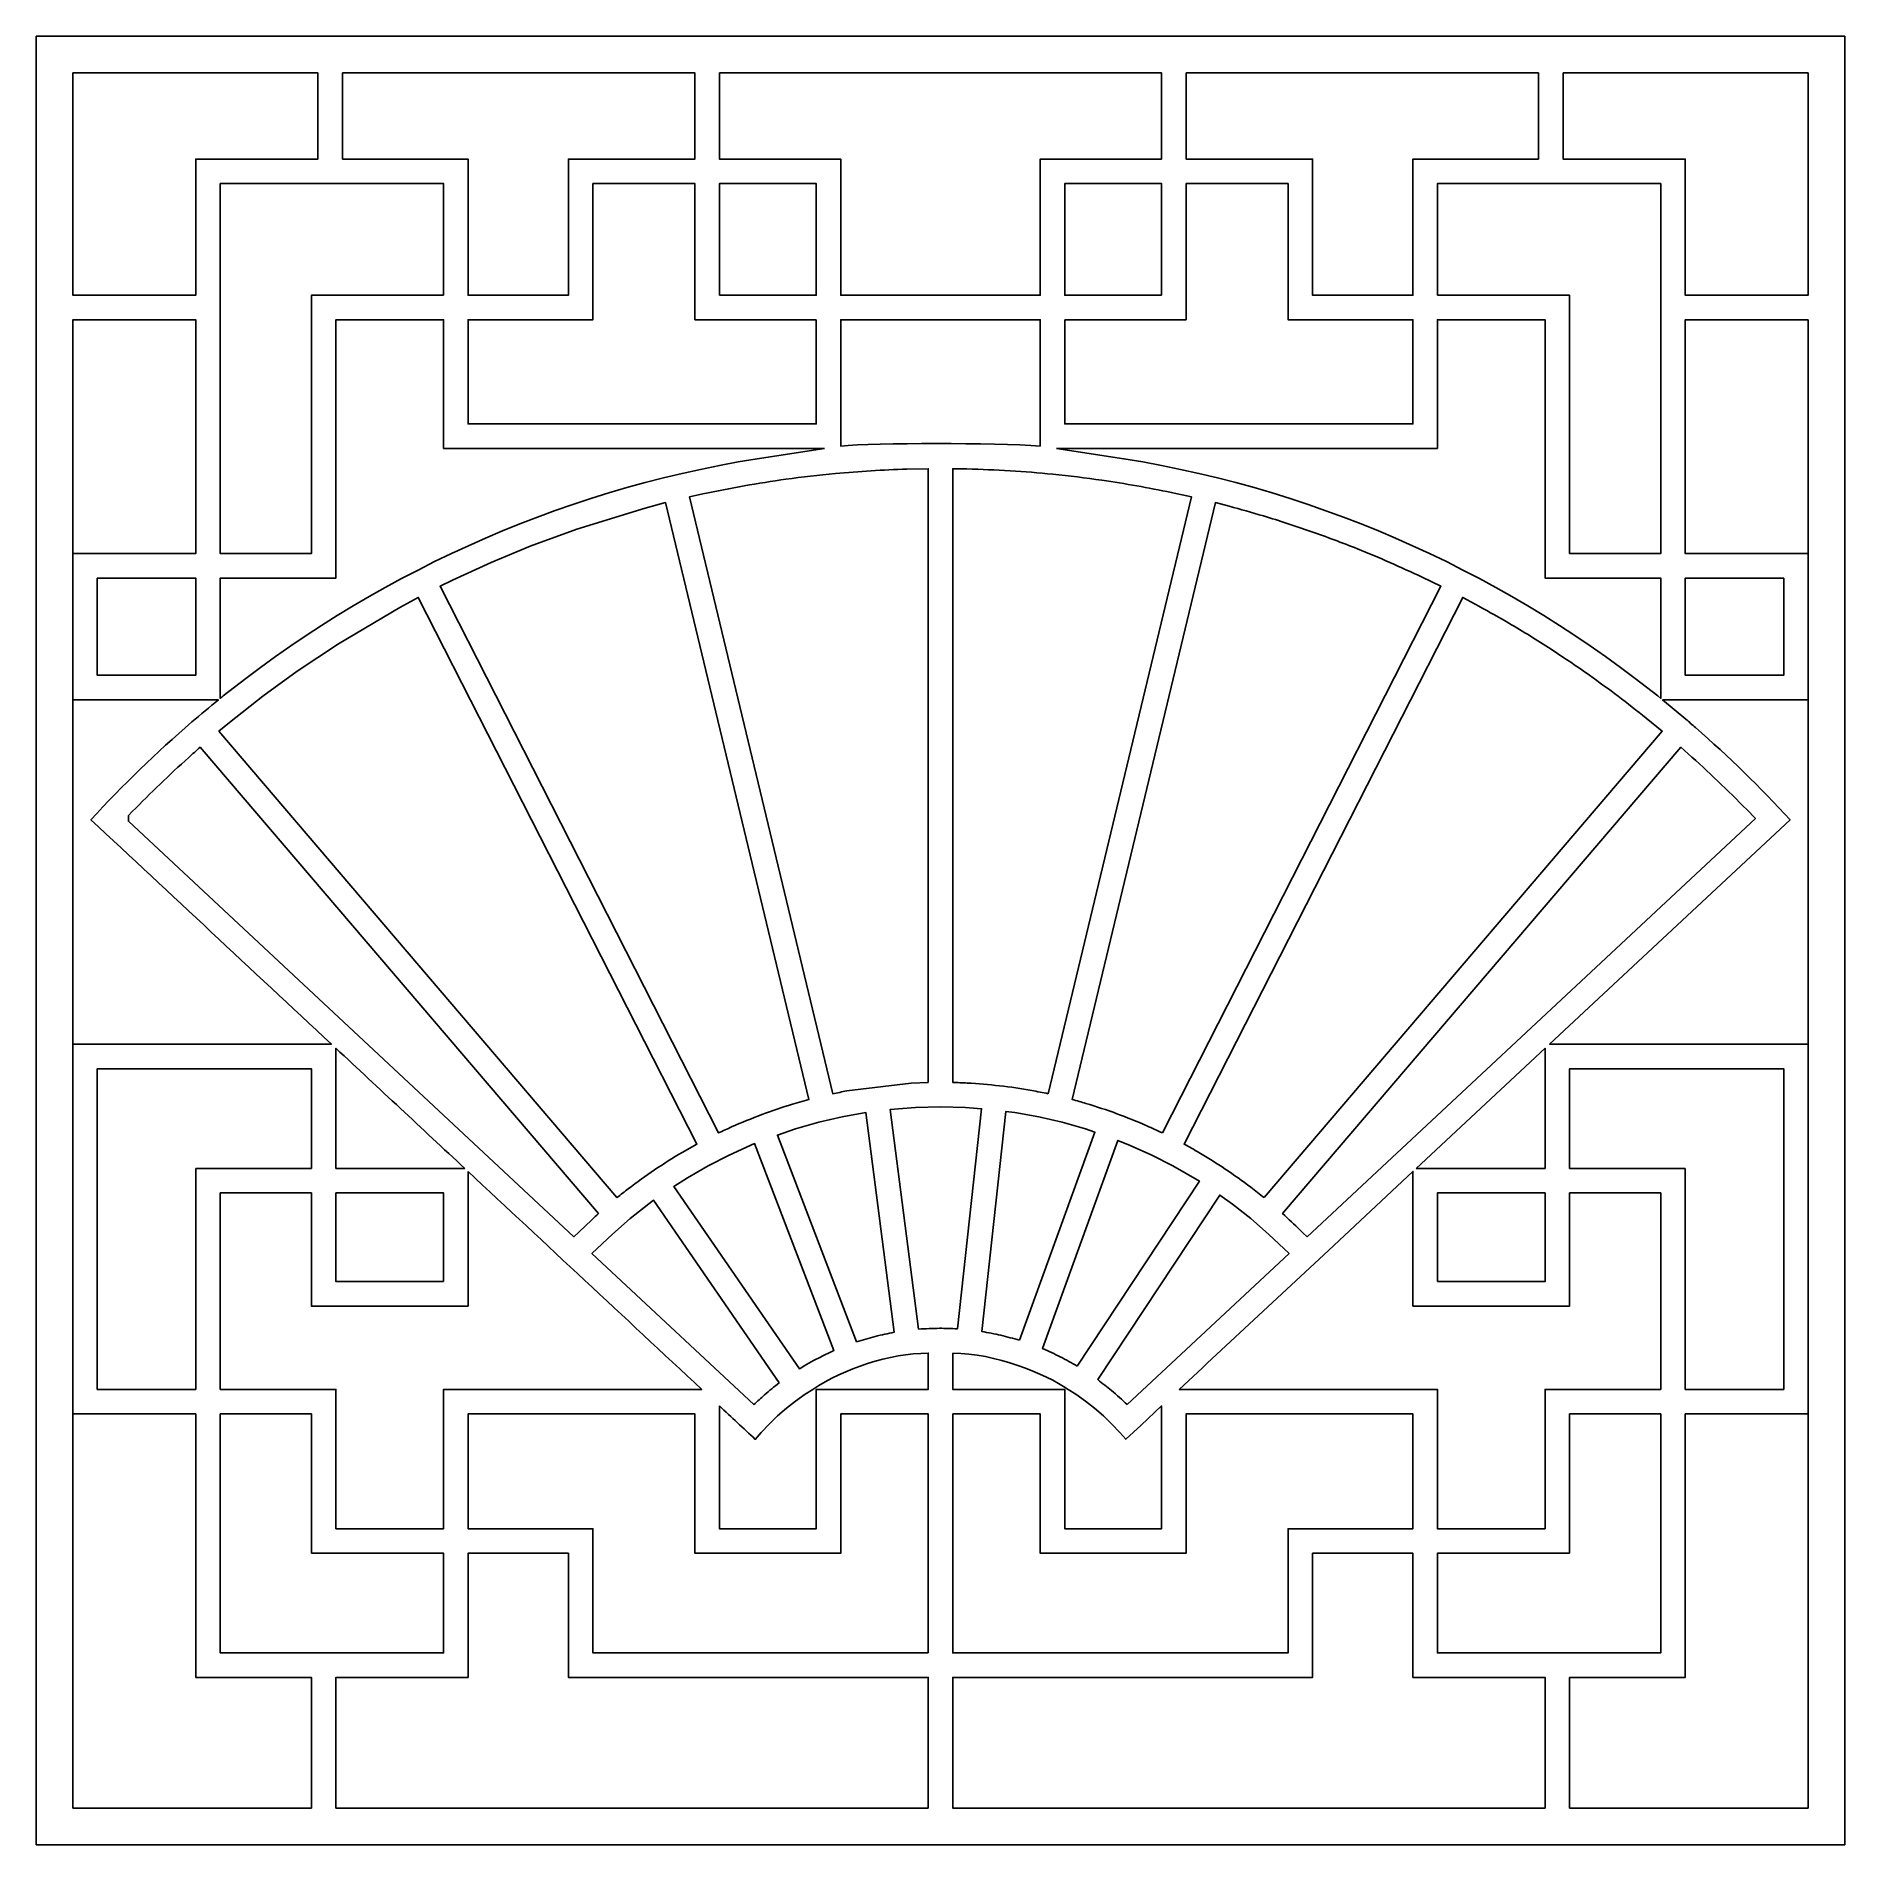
# Model space of a CAD drawing. Header units: centimetres. Extents: x 16.8 to 27, y -1.2 to 9.
import ezdxf

# ---------------------------------------------------------------- set-up
doc = ezdxf.new("R2010")
doc.units = ezdxf.units.CM
doc.header["$MEASUREMENT"] = 0
doc.layers.add('layer 1', color=7, linetype='Continuous')

msp = doc.modelspace()

# ---------------------------------------------------------------- linework, layer by layer
at = {"layer": 'layer 1', "color": 250}
for points, knots in [([(16.82505, 9.00077), (16.82505, 9.00077), (26.99978, 9.00077), (26.99978, 9.00077), (26.99978, 9.00077), (26.99978, 9.00077), (26.99978, -1.17396), (26.99978, -1.17396), (26.99978, -1.17396), (26.99978, -1.17396), (16.82505, -1.17396), (16.82505, -1.17396), (16.82505, -1.17396), (16.82505, -1.17396), (16.82505, 9.00077), (16.82505, 9.00077)], [0, 0, 0, 0, 0.2, 0.2, 0.2, 0.2, 0.4, 0.4, 0.4, 0.4, 0.6, 0.6, 0.6, 0.6, 1, 1, 1, 1]), ([(17.03129, 8.79453), (17.03129, 8.79453), (17.03129, 7.54338), (17.03129, 7.54338), (17.03129, 7.54338), (17.03129, 7.54338), (17.72246, 7.54338), (17.72246, 7.54338), (17.72246, 7.54338), (17.72246, 7.54338), (17.72246, 8.30898), (17.72246, 8.30898), (17.72246, 8.30898), (17.72246, 8.30898), (18.41046, 8.30898), (18.41046, 8.30898), (18.41046, 8.30898), (18.41046, 8.30898), (18.41046, 8.79453), (18.41046, 8.79453), (18.41046, 8.79453), (18.41046, 8.79453), (17.03129, 8.79453), (17.03129, 8.79453)], [0, 0, 0, 0, 0.14285714, 0.14285714, 0.14285714, 0.14285714, 0.28571429, 0.28571429, 0.28571429, 0.28571429, 0.42857143, 0.42857143, 0.42857143, 0.42857143, 0.57142857, 0.57142857, 0.57142857, 0.57142857, 0.71428571, 0.71428571, 0.71428571, 0.71428571, 1, 1, 1, 1]), ([(18.54835, 8.79453), (18.54835, 8.79453), (18.54835, 8.30898), (18.54835, 8.30898), (18.54835, 8.30898), (18.54835, 8.30898), (19.25444, 8.30898), (19.25444, 8.30898), (19.25444, 8.30898), (19.25444, 8.30898), (19.25444, 7.54338), (19.25444, 7.54338), (19.25444, 7.54338), (19.25444, 7.54338), (19.81909, 7.54338), (19.81909, 7.54338), (19.81909, 7.54338), (19.81909, 7.54338), (19.81909, 8.30898), (19.81909, 8.30898), (19.81909, 8.30898), (19.81909, 8.30898), (20.53127, 8.30898), (20.53127, 8.30898), (20.53127, 8.30898), (20.53127, 8.30898), (20.53127, 8.79453), (20.53127, 8.79453), (20.53127, 8.79453), (20.53127, 8.79453), (18.54835, 8.79453), (18.54835, 8.79453)], [0, 0, 0, 0, 0.11111111, 0.11111111, 0.11111111, 0.11111111, 0.22222222, 0.22222222, 0.22222222, 0.22222222, 0.33333333, 0.33333333, 0.33333333, 0.33333333, 0.44444444, 0.44444444, 0.44444444, 0.44444444, 0.55555556, 0.55555556, 0.55555556, 0.55555556, 0.66666667, 0.66666667, 0.66666667, 0.66666667, 0.77777778, 0.77777778, 0.77777778, 0.77777778, 1, 1, 1, 1]), ([(20.66916, 8.79453), (20.66916, 8.79453), (20.66916, 8.30898), (20.66916, 8.30898), (20.66916, 8.30898), (20.66916, 8.30898), (21.35108, 8.30898), (21.35108, 8.30898), (21.35108, 8.30898), (21.35108, 8.30898), (21.35108, 7.54338), (21.35108, 7.54338), (21.35108, 7.54338), (21.35108, 7.54338), (22.47376, 7.54338), (22.47376, 7.54338), (22.47376, 7.54338), (22.47376, 7.54338), (22.47376, 8.30898), (22.47376, 8.30898), (22.47376, 8.30898), (22.47376, 8.30898), (23.15567, 8.30898), (23.15567, 8.30898), (23.15567, 8.30898), (23.15567, 8.30898), (23.15567, 8.79453), (23.15567, 8.79453), (23.15567, 8.79453), (23.15567, 8.79453), (20.66916, 8.79453), (20.66916, 8.79453)], [0, 0, 0, 0, 0.11111111, 0.11111111, 0.11111111, 0.11111111, 0.22222222, 0.22222222, 0.22222222, 0.22222222, 0.33333333, 0.33333333, 0.33333333, 0.33333333, 0.44444444, 0.44444444, 0.44444444, 0.44444444, 0.55555556, 0.55555556, 0.55555556, 0.55555556, 0.66666667, 0.66666667, 0.66666667, 0.66666667, 0.77777778, 0.77777778, 0.77777778, 0.77777778, 1, 1, 1, 1]), ([(23.29356, 8.79453), (23.29356, 8.79453), (23.29356, 8.30898), (23.29356, 8.30898), (23.29356, 8.30898), (23.29356, 8.30898), (24.00574, 8.30898), (24.00574, 8.30898), (24.00574, 8.30898), (24.00574, 8.30898), (24.00574, 7.54338), (24.00574, 7.54338), (24.00574, 7.54338), (24.00574, 7.54338), (24.5704, 7.54338), (24.5704, 7.54338), (24.5704, 7.54338), (24.5704, 7.54338), (24.5704, 8.30898), (24.5704, 8.30898), (24.5704, 8.30898), (24.5704, 8.30898), (25.27648, 8.30898), (25.27648, 8.30898), (25.27648, 8.30898), (25.27648, 8.30898), (25.27648, 8.79453), (25.27648, 8.79453), (25.27648, 8.79453), (25.27648, 8.79453), (23.29356, 8.79453), (23.29356, 8.79453)], [0, 0, 0, 0, 0.11111111, 0.11111111, 0.11111111, 0.11111111, 0.22222222, 0.22222222, 0.22222222, 0.22222222, 0.33333333, 0.33333333, 0.33333333, 0.33333333, 0.44444444, 0.44444444, 0.44444444, 0.44444444, 0.55555556, 0.55555556, 0.55555556, 0.55555556, 0.66666667, 0.66666667, 0.66666667, 0.66666667, 0.77777778, 0.77777778, 0.77777778, 0.77777778, 1, 1, 1, 1]), ([(25.41438, 8.79453), (25.41438, 8.79453), (25.41438, 8.30898), (25.41438, 8.30898), (25.41438, 8.30898), (25.41438, 8.30898), (26.10238, 8.30898), (26.10238, 8.30898), (26.10238, 8.30898), (26.10238, 8.30898), (26.10238, 7.54338), (26.10238, 7.54338), (26.10238, 7.54338), (26.10238, 7.54338), (26.79354, 7.54338), (26.79354, 7.54338), (26.79354, 7.54338), (26.79354, 7.54338), (26.79354, 8.79453), (26.79354, 8.79453), (26.79354, 8.79453), (26.79354, 8.79453), (25.41438, 8.79453), (25.41438, 8.79453)], [0, 0, 0, 0, 0.14285714, 0.14285714, 0.14285714, 0.14285714, 0.28571429, 0.28571429, 0.28571429, 0.28571429, 0.42857143, 0.42857143, 0.42857143, 0.42857143, 0.57142857, 0.57142857, 0.57142857, 0.57142857, 0.71428571, 0.71428571, 0.71428571, 0.71428571, 1, 1, 1, 1]), ([(19.11654, 7.54338), (19.11654, 7.54338), (19.11654, 8.17108), (19.11654, 8.17108), (19.11654, 8.17108), (19.11654, 8.17108), (17.86035, 8.17108), (17.86035, 8.17108), (17.86035, 8.17108), (17.86035, 8.17108), (17.86035, 6.0898), (17.86035, 6.0898), (17.86035, 6.0898), (17.86035, 6.0898), (18.37356, 6.0898), (18.37356, 6.0898), (18.37356, 6.0898), (18.37356, 6.0898), (18.37356, 7.54338), (18.37356, 7.54338), (18.37356, 7.54338), (18.37356, 7.54338), (19.11654, 7.54338), (19.11654, 7.54338)], [0, 0, 0, 0, 0.14285714, 0.14285714, 0.14285714, 0.14285714, 0.28571429, 0.28571429, 0.28571429, 0.28571429, 0.42857143, 0.42857143, 0.42857143, 0.42857143, 0.57142857, 0.57142857, 0.57142857, 0.57142857, 0.71428571, 0.71428571, 0.71428571, 0.71428571, 1, 1, 1, 1]), ([(21.21318, 7.40549), (21.21318, 7.40549), (20.53127, 7.40549), (20.53127, 7.40549), (20.53127, 7.40549), (20.53127, 7.40549), (20.53127, 8.17108), (20.53127, 8.17108), (20.53127, 8.17108), (20.53127, 8.17108), (19.95699, 8.17108), (19.95699, 8.17108), (19.95699, 8.17108), (19.95699, 8.17108), (19.95699, 7.40549), (19.95699, 7.40549), (19.95699, 7.40549), (19.95699, 7.40549), (19.25444, 7.40549), (19.25444, 7.40549), (19.25444, 7.40549), (19.25444, 7.40549), (19.25444, 6.81932), (19.25444, 6.81932), (19.25444, 6.81932), (19.25444, 6.81932), (21.21318, 6.81932), (21.21318, 6.81932), (21.21318, 6.81932), (21.21318, 6.81932), (21.21318, 7.40549), (21.21318, 7.40549)], [0, 0, 0, 0, 0.11111111, 0.11111111, 0.11111111, 0.11111111, 0.22222222, 0.22222222, 0.22222222, 0.22222222, 0.33333333, 0.33333333, 0.33333333, 0.33333333, 0.44444444, 0.44444444, 0.44444444, 0.44444444, 0.55555556, 0.55555556, 0.55555556, 0.55555556, 0.66666667, 0.66666667, 0.66666667, 0.66666667, 0.77777778, 0.77777778, 0.77777778, 0.77777778, 1, 1, 1, 1]), ([(20.66916, 7.54338), (20.66916, 7.54338), (21.21318, 7.54338), (21.21318, 7.54338), (21.21318, 7.54338), (21.21318, 7.54338), (21.21318, 8.17108), (21.21318, 8.17108), (21.21318, 8.17108), (21.21318, 8.17108), (20.66916, 8.17108), (20.66916, 8.17108), (20.66916, 8.17108), (20.66916, 8.17108), (20.66916, 7.54338), (20.66916, 7.54338)], [0, 0, 0, 0, 0.2, 0.2, 0.2, 0.2, 0.4, 0.4, 0.4, 0.4, 0.6, 0.6, 0.6, 0.6, 1, 1, 1, 1]), ([(23.15567, 7.54338), (23.15567, 7.54338), (23.15567, 8.17108), (23.15567, 8.17108), (23.15567, 8.17108), (23.15567, 8.17108), (22.61165, 8.17108), (22.61165, 8.17108), (22.61165, 8.17108), (22.61165, 8.17108), (22.61165, 7.54338), (22.61165, 7.54338), (22.61165, 7.54338), (22.61165, 7.54338), (23.15567, 7.54338), (23.15567, 7.54338)], [0, 0, 0, 0, 0.2, 0.2, 0.2, 0.2, 0.4, 0.4, 0.4, 0.4, 0.6, 0.6, 0.6, 0.6, 1, 1, 1, 1]), ([(22.61165, 7.40549), (22.61165, 7.40549), (22.61165, 6.81932), (22.61165, 6.81932), (22.61165, 6.81932), (22.61165, 6.81932), (24.5704, 6.81932), (24.5704, 6.81932), (24.5704, 6.81932), (24.5704, 6.81932), (24.5704, 7.40549), (24.5704, 7.40549), (24.5704, 7.40549), (24.5704, 7.40549), (23.86785, 7.40549), (23.86785, 7.40549), (23.86785, 7.40549), (23.86785, 7.40549), (23.86785, 8.17108), (23.86785, 8.17108), (23.86785, 8.17108), (23.86785, 8.17108), (23.29356, 8.17108), (23.29356, 8.17108), (23.29356, 8.17108), (23.29356, 8.17108), (23.29356, 7.40549), (23.29356, 7.40549), (23.29356, 7.40549), (23.29356, 7.40549), (22.61165, 7.40549), (22.61165, 7.40549)], [0, 0, 0, 0, 0.11111111, 0.11111111, 0.11111111, 0.11111111, 0.22222222, 0.22222222, 0.22222222, 0.22222222, 0.33333333, 0.33333333, 0.33333333, 0.33333333, 0.44444444, 0.44444444, 0.44444444, 0.44444444, 0.55555556, 0.55555556, 0.55555556, 0.55555556, 0.66666667, 0.66666667, 0.66666667, 0.66666667, 0.77777778, 0.77777778, 0.77777778, 0.77777778, 1, 1, 1, 1]), ([(24.70829, 7.54338), (24.70829, 7.54338), (25.45127, 7.54338), (25.45127, 7.54338), (25.45127, 7.54338), (25.45127, 7.54338), (25.45127, 6.0898), (25.45127, 6.0898), (25.45127, 6.0898), (25.45127, 6.0898), (25.96448, 6.0898), (25.96448, 6.0898), (25.96448, 6.0898), (25.96448, 6.0898), (25.96448, 8.17108), (25.96448, 8.17108), (25.96448, 8.17108), (25.96448, 8.17108), (24.70829, 8.17108), (24.70829, 8.17108), (24.70829, 8.17108), (24.70829, 8.17108), (24.70829, 7.54338), (24.70829, 7.54338)], [0, 0, 0, 0, 0.14285714, 0.14285714, 0.14285714, 0.14285714, 0.28571429, 0.28571429, 0.28571429, 0.28571429, 0.42857143, 0.42857143, 0.42857143, 0.42857143, 0.57142857, 0.57142857, 0.57142857, 0.57142857, 0.71428571, 0.71428571, 0.71428571, 0.71428571, 1, 1, 1, 1]), ([(17.03129, 6.0898), (17.03129, 6.0898), (17.72246, 6.0898), (17.72246, 6.0898), (17.72246, 6.0898), (17.72246, 6.0898), (17.72246, 7.40549), (17.72246, 7.40549), (17.72246, 7.40549), (17.72246, 7.40549), (17.03129, 7.40549), (17.03129, 7.40549), (17.03129, 7.40549), (17.03129, 7.40549), (17.03129, 6.0898), (17.03129, 6.0898)], [0, 0, 0, 0, 0.2, 0.2, 0.2, 0.2, 0.4, 0.4, 0.4, 0.4, 0.6, 0.6, 0.6, 0.6, 1, 1, 1, 1]), ([(21.26058, 6.68143), (21.26058, 6.68143), (19.11654, 6.68143), (19.11654, 6.68143), (19.11654, 6.68143), (19.11654, 6.68143), (19.11654, 7.40549), (19.11654, 7.40549), (19.11654, 7.40549), (19.11654, 7.40549), (18.51146, 7.40549), (18.51146, 7.40549), (18.51146, 7.40549), (18.51146, 7.40549), (18.51146, 5.95191), (18.51146, 5.95191), (18.51146, 5.95191), (18.51146, 5.95191), (17.86035, 5.95191), (17.86035, 5.95191), (17.86035, 5.95191), (17.86035, 5.95191), (17.86035, 5.27546), (17.86035, 5.27546), (17.86035, 5.27546), (17.86589, 5.28003), (17.87143, 5.28459), (17.87697, 5.28916), (17.87697, 5.28916), (17.87697, 5.28916), (18.00434, 5.38759), (18.00434, 5.38759), (18.00434, 5.38759), (18.00434, 5.38759), (18.08757, 5.44982), (18.08757, 5.44982), (18.08757, 5.44982), (18.08757, 5.44982), (18.17181, 5.51073), (18.17181, 5.51073), (18.17181, 5.51073), (18.17181, 5.51073), (18.25705, 5.57033), (18.25705, 5.57033), (18.25705, 5.57033), (18.25705, 5.57033), (18.34328, 5.62859), (18.34328, 5.62859), (18.34328, 5.62859), (18.34328, 5.62859), (18.43047, 5.68549), (18.43047, 5.68549), (18.43047, 5.68549), (18.43047, 5.68549), (18.51862, 5.74103), (18.51862, 5.74103), (18.51862, 5.74103), (18.51862, 5.74103), (18.60771, 5.79518), (18.60771, 5.79518), (18.60771, 5.79518), (18.60771, 5.79518), (18.69772, 5.84793), (18.69772, 5.84793), (18.69772, 5.84793), (18.69772, 5.84793), (18.78864, 5.89927), (18.78864, 5.89927), (18.78864, 5.89927), (18.78864, 5.89927), (18.88045, 5.94918), (18.88045, 5.94918), (18.88045, 5.94918), (18.88045, 5.94918), (18.97314, 5.99764), (18.97314, 5.99764), (18.97314, 5.99764), (18.97314, 5.99764), (19.06669, 6.04465), (19.06669, 6.04465), (19.06669, 6.04465), (19.06669, 6.04465), (19.16109, 6.09017), (19.16109, 6.09017), (19.16109, 6.09017), (19.16109, 6.09017), (19.25632, 6.1342), (19.25632, 6.1342), (19.25632, 6.1342), (19.25632, 6.1342), (19.35237, 6.17674), (19.35237, 6.17674), (19.35237, 6.17674), (19.35237, 6.17674), (19.44922, 6.21774), (19.44922, 6.21774), (19.44922, 6.21774), (19.44922, 6.21774), (19.54685, 6.25721), (19.54685, 6.25721), (19.54685, 6.25721), (19.54685, 6.25721), (19.64527, 6.29513), (19.64527, 6.29513), (19.64527, 6.29513), (19.64527, 6.29513), (19.74443, 6.33147), (19.74443, 6.33147), (19.74443, 6.33147), (19.74443, 6.33147), (19.84433, 6.36624), (19.84433, 6.36624), (19.84433, 6.36624), (19.84433, 6.36624), (19.94496, 6.39941), (19.94496, 6.39941), (19.94496, 6.39941), (19.94496, 6.39941), (20.0463, 6.43096), (20.0463, 6.43096), (20.0463, 6.43096), (20.0463, 6.43096), (20.14834, 6.46089), (20.14834, 6.46089), (20.14834, 6.46089), (20.14834, 6.46089), (20.25105, 6.48917), (20.25105, 6.48917), (20.25105, 6.48917), (20.25105, 6.48917), (20.35443, 6.51579), (20.35443, 6.51579), (20.35443, 6.51579), (20.35443, 6.51579), (20.45846, 6.54073), (20.45846, 6.54073), (20.45846, 6.54073), (20.45846, 6.54073), (20.56312, 6.56399), (20.56312, 6.56399), (20.56312, 6.56399), (20.56312, 6.56399), (20.66841, 6.58554), (20.66841, 6.58554), (20.66841, 6.58554), (20.66841, 6.58554), (20.7743, 6.60536), (20.7743, 6.60536), (20.7743, 6.60536), (20.7743, 6.60536), (20.88077, 6.62346), (20.88077, 6.62346), (20.88077, 6.62346), (20.88077, 6.62346), (21.26058, 6.68143), (21.26058, 6.68143)], [0, 0, 0, 0, 0.025, 0.025, 0.025, 0.025, 0.05, 0.05, 0.05, 0.05, 0.075, 0.075, 0.075, 0.075, 0.1, 0.1, 0.1, 0.1, 0.125, 0.125, 0.125, 0.125, 0.15, 0.15, 0.15, 0.15, 0.175, 0.175, 0.175, 0.175, 0.2, 0.2, 0.2, 0.2, 0.225, 0.225, 0.225, 0.225, 0.25, 0.25, 0.25, 0.25, 0.275, 0.275, 0.275, 0.275, 0.3, 0.3, 0.3, 0.3, 0.325, 0.325, 0.325, 0.325, 0.35, 0.35, 0.35, 0.35, 0.375, 0.375, 0.375, 0.375, 0.4, 0.4, 0.4, 0.4, 0.425, 0.425, 0.425, 0.425, 0.45, 0.45, 0.45, 0.45, 0.475, 0.475, 0.475, 0.475, 0.5, 0.5, 0.5, 0.5, 0.525, 0.525, 0.525, 0.525, 0.55, 0.55, 0.55, 0.55, 0.575, 0.575, 0.575, 0.575, 0.6, 0.6, 0.6, 0.6, 0.625, 0.625, 0.625, 0.625, 0.65, 0.65, 0.65, 0.65, 0.675, 0.675, 0.675, 0.675, 0.7, 0.7, 0.7, 0.7, 0.725, 0.725, 0.725, 0.725, 0.75, 0.75, 0.75, 0.75, 0.775, 0.775, 0.775, 0.775, 0.8, 0.8, 0.8, 0.8, 0.825, 0.825, 0.825, 0.825, 0.85, 0.85, 0.85, 0.85, 0.875, 0.875, 0.875, 0.875, 0.9, 0.9, 0.9, 0.9, 0.925, 0.925, 0.925, 0.925, 0.95, 0.95, 0.95, 0.95, 1, 1, 1, 1]), ([(22.47376, 6.69525), (22.47376, 6.69525), (22.47376, 7.40549), (22.47376, 7.40549), (22.47376, 7.40549), (22.47376, 7.40549), (21.35108, 7.40549), (21.35108, 7.40549), (21.35108, 7.40549), (21.35108, 7.40549), (21.35108, 6.69524), (21.35108, 6.69524), (21.35108, 6.69524), (21.54841, 6.71405), (22.21241, 6.71267), (22.47376, 6.69525)], [0, 0, 0, 0, 0.2, 0.2, 0.2, 0.2, 0.4, 0.4, 0.4, 0.4, 0.6, 0.6, 0.6, 0.6, 1, 1, 1, 1]), ([(22.5643, 6.68143), (22.5643, 6.68143), (22.94407, 6.62345), (22.94407, 6.62345), (22.94407, 6.62345), (22.94407, 6.62345), (23.05055, 6.60536), (23.05055, 6.60536), (23.05055, 6.60536), (23.05055, 6.60536), (23.15643, 6.58553), (23.15643, 6.58553), (23.15643, 6.58553), (23.15643, 6.58553), (23.26172, 6.56398), (23.26172, 6.56398), (23.26172, 6.56398), (23.26172, 6.56398), (23.36638, 6.54073), (23.36638, 6.54073), (23.36638, 6.54073), (23.36638, 6.54073), (23.47041, 6.51578), (23.47041, 6.51578), (23.47041, 6.51578), (23.47041, 6.51578), (23.57379, 6.48916), (23.57379, 6.48916), (23.57379, 6.48916), (23.57379, 6.48916), (23.6765, 6.46087), (23.6765, 6.46087), (23.6765, 6.46087), (23.6765, 6.46087), (23.77854, 6.43095), (23.77854, 6.43095), (23.77854, 6.43095), (23.77854, 6.43095), (23.87988, 6.3994), (23.87988, 6.3994), (23.87988, 6.3994), (23.87988, 6.3994), (23.98051, 6.36623), (23.98051, 6.36623), (23.98051, 6.36623), (23.98051, 6.36623), (24.08041, 6.33146), (24.08041, 6.33146), (24.08041, 6.33146), (24.08041, 6.33146), (24.17957, 6.29512), (24.17957, 6.29512), (24.17957, 6.29512), (24.17957, 6.29512), (24.27798, 6.2572), (24.27798, 6.2572), (24.27798, 6.2572), (24.27798, 6.2572), (24.37561, 6.21773), (24.37561, 6.21773), (24.37561, 6.21773), (24.37561, 6.21773), (24.47246, 6.17673), (24.47246, 6.17673), (24.47246, 6.17673), (24.47246, 6.17673), (24.56852, 6.1342), (24.56852, 6.1342), (24.56852, 6.1342), (24.56852, 6.1342), (24.66375, 6.09017), (24.66375, 6.09017), (24.66375, 6.09017), (24.66375, 6.09017), (24.75815, 6.04464), (24.75815, 6.04464), (24.75815, 6.04464), (24.75815, 6.04464), (24.8517, 5.99764), (24.8517, 5.99764), (24.8517, 5.99764), (24.8517, 5.99764), (24.94439, 5.94918), (24.94439, 5.94918), (24.94439, 5.94918), (24.94439, 5.94918), (25.0362, 5.89927), (25.0362, 5.89927), (25.0362, 5.89927), (25.0362, 5.89927), (25.12712, 5.84794), (25.12712, 5.84794), (25.12712, 5.84794), (25.12712, 5.84794), (25.21713, 5.79519), (25.21713, 5.79519), (25.21713, 5.79519), (25.21713, 5.79519), (25.30622, 5.74104), (25.30622, 5.74104), (25.30622, 5.74104), (25.30622, 5.74104), (25.39437, 5.6855), (25.39437, 5.6855), (25.39437, 5.6855), (25.39437, 5.6855), (25.48156, 5.6286), (25.48156, 5.6286), (25.48156, 5.6286), (25.48156, 5.6286), (25.56779, 5.57034), (25.56779, 5.57034), (25.56779, 5.57034), (25.56779, 5.57034), (25.65303, 5.51074), (25.65303, 5.51074), (25.65303, 5.51074), (25.65303, 5.51074), (25.73727, 5.44982), (25.73727, 5.44982), (25.73727, 5.44982), (25.73727, 5.44982), (25.8205, 5.38759), (25.8205, 5.38759), (25.8205, 5.38759), (25.8205, 5.38759), (25.9479, 5.28914), (25.9479, 5.28914), (25.9479, 5.28914), (25.9479, 5.28914), (25.96448, 5.27534), (25.96448, 5.27534), (25.96448, 5.27534), (25.96448, 5.27534), (25.96448, 5.95191), (25.96448, 5.95191), (25.96448, 5.95191), (25.96448, 5.95191), (25.31337, 5.95191), (25.31337, 5.95191), (25.31337, 5.95191), (25.31337, 5.95191), (25.31337, 7.40549), (25.31337, 7.40549), (25.31337, 7.40549), (25.31337, 7.40549), (24.70829, 7.40549), (24.70829, 7.40549), (24.70829, 7.40549), (24.70829, 7.40549), (24.70829, 6.68143), (24.70829, 6.68143), (24.70829, 6.68143), (24.70829, 6.68143), (22.5643, 6.68143), (22.5643, 6.68143)], [0, 0, 0, 0, 0.025, 0.025, 0.025, 0.025, 0.05, 0.05, 0.05, 0.05, 0.075, 0.075, 0.075, 0.075, 0.1, 0.1, 0.1, 0.1, 0.125, 0.125, 0.125, 0.125, 0.15, 0.15, 0.15, 0.15, 0.175, 0.175, 0.175, 0.175, 0.2, 0.2, 0.2, 0.2, 0.225, 0.225, 0.225, 0.225, 0.25, 0.25, 0.25, 0.25, 0.275, 0.275, 0.275, 0.275, 0.3, 0.3, 0.3, 0.3, 0.325, 0.325, 0.325, 0.325, 0.35, 0.35, 0.35, 0.35, 0.375, 0.375, 0.375, 0.375, 0.4, 0.4, 0.4, 0.4, 0.425, 0.425, 0.425, 0.425, 0.45, 0.45, 0.45, 0.45, 0.475, 0.475, 0.475, 0.475, 0.5, 0.5, 0.5, 0.5, 0.525, 0.525, 0.525, 0.525, 0.55, 0.55, 0.55, 0.55, 0.575, 0.575, 0.575, 0.575, 0.6, 0.6, 0.6, 0.6, 0.625, 0.625, 0.625, 0.625, 0.65, 0.65, 0.65, 0.65, 0.675, 0.675, 0.675, 0.675, 0.7, 0.7, 0.7, 0.7, 0.725, 0.725, 0.725, 0.725, 0.75, 0.75, 0.75, 0.75, 0.775, 0.775, 0.775, 0.775, 0.8, 0.8, 0.8, 0.8, 0.825, 0.825, 0.825, 0.825, 0.85, 0.85, 0.85, 0.85, 0.875, 0.875, 0.875, 0.875, 0.9, 0.9, 0.9, 0.9, 0.925, 0.925, 0.925, 0.925, 0.95, 0.95, 0.95, 0.95, 1, 1, 1, 1]), ([(26.79354, 7.40549), (26.79354, 7.40549), (26.10238, 7.40549), (26.10238, 7.40549), (26.10238, 7.40549), (26.10238, 7.40549), (26.10238, 6.0898), (26.10238, 6.0898), (26.10238, 6.0898), (26.10238, 6.0898), (26.79354, 6.0898), (26.79354, 6.0898), (26.79354, 6.0898), (26.79354, 6.0898), (26.79354, 7.40549), (26.79354, 7.40549)], [0, 0, 0, 0, 0.2, 0.2, 0.2, 0.2, 0.4, 0.4, 0.4, 0.4, 0.6, 0.6, 0.6, 0.6, 1, 1, 1, 1]), ([(21.84347, 3.11488), (21.84347, 3.11488), (21.84347, 6.5677), (21.84347, 6.5677), (21.84347, 6.5677), (21.84347, 6.5677), (21.72336, 6.56504), (21.72336, 6.56504), (21.72336, 6.56504), (21.58881, 6.56064), (21.45496, 6.55245), (21.32088, 6.54037), (21.32088, 6.54037), (21.22806, 6.53142), (21.13567, 6.52075), (21.04326, 6.50828), (21.04326, 6.50828), (20.96467, 6.49717), (20.88644, 6.48486), (20.80825, 6.47128), (20.80825, 6.47128), (20.73059, 6.45729), (20.65332, 6.44211), (20.57613, 6.42569), (20.57613, 6.42569), (20.57613, 6.42569), (20.49981, 6.40895), (20.49981, 6.40895), (20.49981, 6.40895), (20.49981, 6.40895), (21.30588, 3.05139), (21.30588, 3.05139), (21.30588, 3.05139), (21.3321, 3.05661), (21.35831, 3.06189), (21.38459, 3.06685), (21.38459, 3.06685), (21.38459, 3.06685), (21.7474, 3.11069), (21.7474, 3.11069), (21.7474, 3.11069), (21.7474, 3.11069), (21.84347, 3.11488), (21.84347, 3.11488)], [0, 0, 0, 0, 0.08333333, 0.08333333, 0.08333333, 0.08333333, 0.16666667, 0.16666667, 0.16666667, 0.16666667, 0.25, 0.25, 0.25, 0.25, 0.33333333, 0.33333333, 0.33333333, 0.33333333, 0.41666667, 0.41666667, 0.41666667, 0.41666667, 0.5, 0.5, 0.5, 0.5, 0.58333333, 0.58333333, 0.58333333, 0.58333333, 0.66666667, 0.66666667, 0.66666667, 0.66666667, 0.75, 0.75, 0.75, 0.75, 0.83333333, 0.83333333, 0.83333333, 0.83333333, 1, 1, 1, 1]), ([(22.51895, 3.05138), (22.51895, 3.05138), (23.32503, 6.40895), (23.32503, 6.40895), (23.32503, 6.40895), (23.32503, 6.40895), (23.21022, 6.43388), (23.21022, 6.43388), (23.21022, 6.43388), (23.08096, 6.46054), (22.9515, 6.48343), (22.82094, 6.50272), (22.82094, 6.50272), (22.72871, 6.51576), (22.63648, 6.52701), (22.54384, 6.53653), (22.54384, 6.53653), (22.46378, 6.54425), (22.38379, 6.55068), (22.30354, 6.55586), (22.30354, 6.55586), (22.22265, 6.56057), (22.14187, 6.56397), (22.06087, 6.56611), (22.06087, 6.56611), (22.06087, 6.56611), (21.98136, 6.5677), (21.98136, 6.5677), (21.98136, 6.5677), (21.98136, 6.5677), (21.98136, 3.11488), (21.98136, 3.11488), (21.98136, 3.11488), (22.00846, 3.11382), (22.03555, 3.11282), (22.06264, 3.11148), (22.06264, 3.11148), (22.18478, 3.10485), (22.30558, 3.09093), (22.426, 3.06946), (22.426, 3.06946), (22.45705, 3.06377), (22.48798, 3.05755), (22.51895, 3.05138)], [0, 0, 0, 0, 0.08333333, 0.08333333, 0.08333333, 0.08333333, 0.16666667, 0.16666667, 0.16666667, 0.16666667, 0.25, 0.25, 0.25, 0.25, 0.33333333, 0.33333333, 0.33333333, 0.33333333, 0.41666667, 0.41666667, 0.41666667, 0.41666667, 0.5, 0.5, 0.5, 0.5, 0.58333333, 0.58333333, 0.58333333, 0.58333333, 0.66666667, 0.66666667, 0.66666667, 0.66666667, 0.75, 0.75, 0.75, 0.75, 0.83333333, 0.83333333, 0.83333333, 0.83333333, 1, 1, 1, 1]), ([(21.17182, 3.01914), (21.17182, 3.01914), (20.36576, 6.3766), (20.36576, 6.3766), (20.36576, 6.3766), (20.36576, 6.3766), (20.25023, 6.34601), (20.25023, 6.34601), (20.25023, 6.34601), (20.25023, 6.34601), (19.86664, 6.22808), (19.86664, 6.22808), (19.86664, 6.22808), (19.86664, 6.22808), (19.60441, 6.13163), (19.60441, 6.13163), (19.60441, 6.13163), (19.60441, 6.13163), (19.38402, 6.0401), (19.38402, 6.0401), (19.38402, 6.0401), (19.38402, 6.0401), (19.16787, 5.9406), (19.16787, 5.9406), (19.16787, 5.9406), (19.16787, 5.9406), (19.09742, 5.90627), (19.09742, 5.90627), (19.09742, 5.90627), (19.09742, 5.90627), (20.66435, 2.83101), (20.66435, 2.83101), (20.66435, 2.83101), (20.6887, 2.8423), (20.71303, 2.85364), (20.73749, 2.86469), (20.73749, 2.86469), (20.84913, 2.9144), (20.96294, 2.95695), (21.07982, 2.99264), (21.07982, 2.99264), (21.07982, 2.99264), (21.17182, 3.01914), (21.17182, 3.01914)], [0, 0, 0, 0, 0.08333333, 0.08333333, 0.08333333, 0.08333333, 0.16666667, 0.16666667, 0.16666667, 0.16666667, 0.25, 0.25, 0.25, 0.25, 0.33333333, 0.33333333, 0.33333333, 0.33333333, 0.41666667, 0.41666667, 0.41666667, 0.41666667, 0.5, 0.5, 0.5, 0.5, 0.58333333, 0.58333333, 0.58333333, 0.58333333, 0.66666667, 0.66666667, 0.66666667, 0.66666667, 0.75, 0.75, 0.75, 0.75, 0.83333333, 0.83333333, 0.83333333, 0.83333333, 1, 1, 1, 1]), ([(23.16048, 2.831), (23.16048, 2.831), (24.72742, 5.90628), (24.72742, 5.90628), (24.72742, 5.90628), (24.72742, 5.90628), (24.62125, 5.95774), (24.62125, 5.95774), (24.62125, 5.95774), (24.50134, 6.01431), (24.38035, 6.06726), (24.25744, 6.11694), (24.25744, 6.11694), (24.17084, 6.15132), (24.08382, 6.18395), (23.99598, 6.215), (23.99598, 6.215), (23.90755, 6.24562), (23.81879, 6.27447), (23.72926, 6.30169), (23.72926, 6.30169), (23.66494, 6.3208), (23.60049, 6.33904), (23.53569, 6.35649), (23.53569, 6.35649), (23.53569, 6.35649), (23.45907, 6.3766), (23.45907, 6.3766), (23.45907, 6.3766), (23.45907, 6.3766), (22.65301, 3.01914), (22.65301, 3.01914), (22.65301, 3.01914), (22.679, 3.01179), (22.70499, 3.00448), (22.7309, 2.99686), (22.7309, 2.99686), (22.84801, 2.96175), (22.96211, 2.91979), (23.07404, 2.87061), (23.07404, 2.87061), (23.103, 2.85771), (23.13172, 2.84434), (23.16048, 2.831)], [0, 0, 0, 0, 0.08333333, 0.08333333, 0.08333333, 0.08333333, 0.16666667, 0.16666667, 0.16666667, 0.16666667, 0.25, 0.25, 0.25, 0.25, 0.33333333, 0.33333333, 0.33333333, 0.33333333, 0.41666667, 0.41666667, 0.41666667, 0.41666667, 0.5, 0.5, 0.5, 0.5, 0.58333333, 0.58333333, 0.58333333, 0.58333333, 0.66666667, 0.66666667, 0.66666667, 0.66666667, 0.75, 0.75, 0.75, 0.75, 0.83333333, 0.83333333, 0.83333333, 0.83333333, 1, 1, 1, 1]), ([(17.03129, 6.0898), (17.03129, 6.0898), (17.03129, 5.26763), (17.03129, 5.26763), (17.03129, 5.26763), (17.03129, 5.26763), (17.03129, 6.0898), (17.03129, 6.0898)], [0, 0, 0, 0, 0.33333333, 0.33333333, 0.33333333, 0.33333333, 1, 1, 1, 1]), ([(26.79354, 6.0898), (26.79354, 6.0898), (26.79354, 5.26763), (26.79354, 5.26763), (26.79354, 5.26763), (26.79354, 5.26763), (26.79354, 6.0898), (26.79354, 6.0898)], [0, 0, 0, 0, 0.33333333, 0.33333333, 0.33333333, 0.33333333, 1, 1, 1, 1]), ([(17.16879, 5.95191), (17.16879, 5.95191), (17.16879, 5.40552), (17.16879, 5.40552), (17.16879, 5.40552), (17.16879, 5.40552), (17.72246, 5.40552), (17.72246, 5.40552), (17.72246, 5.40552), (17.72246, 5.40552), (17.72246, 5.95191), (17.72246, 5.95191), (17.72246, 5.95191), (17.72246, 5.95191), (17.16879, 5.95191), (17.16879, 5.95191)], [0, 0, 0, 0, 0.2, 0.2, 0.2, 0.2, 0.4, 0.4, 0.4, 0.4, 0.6, 0.6, 0.6, 0.6, 1, 1, 1, 1]), ([(26.65604, 5.95191), (26.65604, 5.95191), (26.10238, 5.95191), (26.10238, 5.95191), (26.10238, 5.95191), (26.10238, 5.95191), (26.10238, 5.40552), (26.10238, 5.40552), (26.10238, 5.40552), (26.10238, 5.40552), (26.65604, 5.40552), (26.65604, 5.40552), (26.65604, 5.40552), (26.65604, 5.40552), (26.65604, 5.95191), (26.65604, 5.95191)], [0, 0, 0, 0, 0.2, 0.2, 0.2, 0.2, 0.4, 0.4, 0.4, 0.4, 0.6, 0.6, 0.6, 0.6, 1, 1, 1, 1]), ([(17.85188, 5.0901), (17.85188, 5.0901), (20.09243, 2.46675), (20.09243, 2.46675), (20.09243, 2.46675), (20.11353, 2.48342), (20.13458, 2.50013), (20.15584, 2.51659), (20.15584, 2.51659), (20.2528, 2.5909), (20.35351, 2.65884), (20.45873, 2.7209), (20.45873, 2.7209), (20.45873, 2.7209), (20.54164, 2.76808), (20.54164, 2.76808), (20.54164, 2.76808), (20.54164, 2.76808), (18.9747, 5.84337), (18.9747, 5.84337), (18.9747, 5.84337), (18.9747, 5.84337), (18.86999, 5.78673), (18.86999, 5.78673), (18.86999, 5.78673), (18.86999, 5.78673), (18.52604, 5.58303), (18.52604, 5.58303), (18.52604, 5.58303), (18.52604, 5.58303), (18.29371, 5.42814), (18.29371, 5.42814), (18.29371, 5.42814), (18.29371, 5.42814), (18.10038, 5.28757), (18.10038, 5.28757), (18.10038, 5.28757), (18.10038, 5.28757), (17.91261, 5.14), (17.91261, 5.14), (17.91261, 5.14), (17.91261, 5.14), (17.85188, 5.0901), (17.85188, 5.0901)], [0, 0, 0, 0, 0.08333333, 0.08333333, 0.08333333, 0.08333333, 0.16666667, 0.16666667, 0.16666667, 0.16666667, 0.25, 0.25, 0.25, 0.25, 0.33333333, 0.33333333, 0.33333333, 0.33333333, 0.41666667, 0.41666667, 0.41666667, 0.41666667, 0.5, 0.5, 0.5, 0.5, 0.58333333, 0.58333333, 0.58333333, 0.58333333, 0.66666667, 0.66666667, 0.66666667, 0.66666667, 0.75, 0.75, 0.75, 0.75, 0.83333333, 0.83333333, 0.83333333, 0.83333333, 1, 1, 1, 1]), ([(23.73239, 2.46674), (23.73239, 2.46674), (25.97295, 5.0901), (25.97295, 5.0901), (25.97295, 5.0901), (25.97295, 5.0901), (25.88133, 5.16507), (25.88133, 5.16507), (25.88133, 5.16507), (25.77759, 5.24818), (25.67195, 5.32805), (25.56372, 5.4052), (25.56372, 5.4052), (25.48754, 5.4588), (25.41056, 5.51082), (25.33243, 5.56151), (25.33243, 5.56151), (25.25383, 5.61181), (25.17451, 5.66049), (25.09409, 5.70778), (25.09409, 5.70778), (25.03634, 5.74125), (24.97827, 5.77394), (24.9197, 5.80594), (24.9197, 5.80594), (24.9197, 5.80594), (24.85013, 5.84338), (24.85013, 5.84338), (24.85013, 5.84338), (24.85013, 5.84338), (23.28319, 2.76808), (23.28319, 2.76808), (23.28319, 2.76808), (23.31091, 2.75248), (23.33862, 2.73693), (23.36611, 2.7209), (23.36611, 2.7209), (23.46711, 2.66133), (23.56398, 2.59634), (23.65741, 2.52547), (23.65741, 2.52547), (23.68261, 2.50616), (23.70748, 2.48644), (23.73239, 2.46674)], [0, 0, 0, 0, 0.08333333, 0.08333333, 0.08333333, 0.08333333, 0.16666667, 0.16666667, 0.16666667, 0.16666667, 0.25, 0.25, 0.25, 0.25, 0.33333333, 0.33333333, 0.33333333, 0.33333333, 0.41666667, 0.41666667, 0.41666667, 0.41666667, 0.5, 0.5, 0.5, 0.5, 0.58333333, 0.58333333, 0.58333333, 0.58333333, 0.66666667, 0.66666667, 0.66666667, 0.66666667, 0.75, 0.75, 0.75, 0.75, 0.83333333, 0.83333333, 0.83333333, 0.83333333, 1, 1, 1, 1]), ([(17.85085, 5.26763), (17.85085, 5.26763), (17.03129, 5.26763), (17.03129, 5.26763), (17.03129, 5.26763), (17.03129, 5.26763), (17.03129, 3.33029), (17.03129, 3.33029), (17.03129, 3.33029), (17.03129, 3.33029), (18.4863, 3.33029), (18.4863, 3.33029), (18.4863, 3.33029), (18.03527, 3.75089), (17.58425, 4.17151), (17.1332, 4.59208), (17.1332, 4.59208), (17.31133, 4.78698), (17.5014, 4.97044), (17.70144, 5.14277), (17.70144, 5.14277), (17.75079, 5.18498), (17.80076, 5.22633), (17.85085, 5.26763)], [0, 0, 0, 0, 0.14285714, 0.14285714, 0.14285714, 0.14285714, 0.28571429, 0.28571429, 0.28571429, 0.28571429, 0.42857143, 0.42857143, 0.42857143, 0.42857143, 0.57142857, 0.57142857, 0.57142857, 0.57142857, 0.71428571, 0.71428571, 0.71428571, 0.71428571, 1, 1, 1, 1]), ([(25.97376, 5.26763), (25.97376, 5.26763), (26.10537, 5.15818), (26.10537, 5.15818), (26.10537, 5.15818), (26.12339, 5.14277), (26.14135, 5.1273), (26.15927, 5.11175), (26.15927, 5.11175), (26.34615, 4.94839), (26.52414, 4.77528), (26.69164, 4.59208), (26.69164, 4.59208), (26.69164, 4.59208), (25.33852, 3.33029), (25.33852, 3.33029), (25.33852, 3.33029), (25.33852, 3.33029), (26.79354, 3.33029), (26.79354, 3.33029), (26.79354, 3.33029), (26.79354, 3.33029), (26.79354, 5.26763), (26.79354, 5.26763), (26.79354, 5.26763), (26.79354, 5.26763), (25.97376, 5.26763), (25.97376, 5.26763)], [0, 0, 0, 0, 0.125, 0.125, 0.125, 0.125, 0.25, 0.25, 0.25, 0.25, 0.375, 0.375, 0.375, 0.375, 0.5, 0.5, 0.5, 0.5, 0.625, 0.625, 0.625, 0.625, 0.75, 0.75, 0.75, 0.75, 1, 1, 1, 1]), ([(19.87829, 2.27317), (19.87829, 2.27317), (19.95055, 2.3426), (19.95055, 2.3426), (19.95055, 2.3426), (19.96281, 2.35422), (19.97527, 2.36562), (19.98767, 2.37709), (19.98767, 2.37709), (19.98767, 2.37709), (17.74719, 5.00036), (17.74719, 5.00036), (17.74719, 5.00036), (17.72574, 4.98133), (17.70427, 4.96232), (17.68292, 4.94318), (17.68292, 4.94318), (17.57386, 4.84499), (17.46824, 4.74343), (17.36592, 4.63822), (17.36592, 4.63822), (17.36592, 4.63822), (17.34429, 4.61585), (17.34429, 4.61585), (17.34429, 4.61585), (17.34429, 4.61585), (17.34429, 4.58379), (17.34429, 4.58379), (17.34429, 4.58379), (17.34429, 4.58379), (19.8505, 2.24671), (19.8505, 2.24671), (19.8505, 2.24671), (19.8505, 2.24671), (19.87829, 2.27317), (19.87829, 2.27317)], [0, 0, 0, 0, 0.1, 0.1, 0.1, 0.1, 0.2, 0.2, 0.2, 0.2, 0.3, 0.3, 0.3, 0.3, 0.4, 0.4, 0.4, 0.4, 0.5, 0.5, 0.5, 0.5, 0.6, 0.6, 0.6, 0.6, 0.7, 0.7, 0.7, 0.7, 0.8, 0.8, 0.8, 0.8, 1, 1, 1, 1]), ([(23.97466, 2.24677), (23.97466, 2.24677), (26.49685, 4.59899), (26.49685, 4.59899), (26.49685, 4.59899), (26.49685, 4.59899), (26.44795, 4.64948), (26.44795, 4.64948), (26.44795, 4.64948), (26.34173, 4.75819), (26.23192, 4.86297), (26.11849, 4.96413), (26.11849, 4.96413), (26.11849, 4.96413), (26.07765, 5.00036), (26.07765, 5.00036), (26.07765, 5.00036), (26.07765, 5.00036), (23.83717, 2.37709), (23.83717, 2.37709), (23.83717, 2.37709), (23.87014, 2.34657), (23.90252, 2.31559), (23.93486, 2.28439), (23.93486, 2.28439), (23.94018, 2.27926), (23.94549, 2.27411), (23.95088, 2.26904), (23.95088, 2.26904), (23.95088, 2.26904), (23.97466, 2.24677), (23.97466, 2.24677)], [0, 0, 0, 0, 0.11111111, 0.11111111, 0.11111111, 0.11111111, 0.22222222, 0.22222222, 0.22222222, 0.22222222, 0.33333333, 0.33333333, 0.33333333, 0.33333333, 0.44444444, 0.44444444, 0.44444444, 0.44444444, 0.55555556, 0.55555556, 0.55555556, 0.55555556, 0.66666667, 0.66666667, 0.66666667, 0.66666667, 0.77777778, 0.77777778, 0.77777778, 0.77777778, 1, 1, 1, 1]), ([(17.03129, 3.33029), (17.03129, 3.33029), (17.03129, 1.25026), (17.03129, 1.25026), (17.03129, 1.25026), (17.03129, 1.25026), (17.03129, 3.33029), (17.03129, 3.33029)], [0, 0, 0, 0, 0.33333333, 0.33333333, 0.33333333, 0.33333333, 1, 1, 1, 1]), ([(19.23629, 2.63091), (18.99469, 2.85623), (18.75308, 3.08154), (18.51146, 3.30682), (18.51146, 3.30682), (18.51146, 3.30682), (18.51146, 2.63091), (18.51146, 2.63091), (18.51146, 2.63091), (18.51146, 2.63091), (19.23629, 2.63091), (19.23629, 2.63091)], [0, 0, 0, 0, 0.25, 0.25, 0.25, 0.25, 0.5, 0.5, 0.5, 0.5, 1, 1, 1, 1]), ([(24.58854, 2.63091), (24.58854, 2.63091), (25.31337, 2.63091), (25.31337, 2.63091), (25.31337, 2.63091), (25.31337, 2.63091), (25.31337, 3.30683), (25.31337, 3.30683), (25.31337, 3.30683), (25.31337, 3.30683), (24.58854, 2.63091), (24.58854, 2.63091)], [0, 0, 0, 0, 0.25, 0.25, 0.25, 0.25, 0.5, 0.5, 0.5, 0.5, 1, 1, 1, 1]), ([(26.79354, 3.33029), (26.79354, 3.33029), (26.79354, 1.25026), (26.79354, 1.25026), (26.79354, 1.25026), (26.79354, 1.25026), (26.79354, 3.33029), (26.79354, 3.33029)], [0, 0, 0, 0, 0.33333333, 0.33333333, 0.33333333, 0.33333333, 1, 1, 1, 1]), ([(17.72246, 2.63091), (17.72246, 2.63091), (18.37356, 2.63091), (18.37356, 2.63091), (18.37356, 2.63091), (18.37356, 2.63091), (18.37356, 3.19239), (18.37356, 3.19239), (18.37356, 3.19239), (18.37356, 3.19239), (17.16879, 3.19239), (17.16879, 3.19239), (17.16879, 3.19239), (17.16879, 3.19239), (17.16879, 1.38816), (17.16879, 1.38816), (17.16879, 1.38816), (17.16879, 1.38816), (17.72246, 1.38816), (17.72246, 1.38816), (17.72246, 1.38816), (17.72246, 1.38816), (17.72246, 2.63091), (17.72246, 2.63091)], [0, 0, 0, 0, 0.14285714, 0.14285714, 0.14285714, 0.14285714, 0.28571429, 0.28571429, 0.28571429, 0.28571429, 0.42857143, 0.42857143, 0.42857143, 0.42857143, 0.57142857, 0.57142857, 0.57142857, 0.57142857, 0.71428571, 0.71428571, 0.71428571, 0.71428571, 1, 1, 1, 1]), ([(26.10238, 2.63091), (26.10238, 2.63091), (26.10238, 1.38816), (26.10238, 1.38816), (26.10238, 1.38816), (26.10238, 1.38816), (26.65604, 1.38816), (26.65604, 1.38816), (26.65604, 1.38816), (26.65604, 1.38816), (26.65604, 3.19239), (26.65604, 3.19239), (26.65604, 3.19239), (26.65604, 3.19239), (25.45127, 3.19239), (25.45127, 3.19239), (25.45127, 3.19239), (25.45127, 3.19239), (25.45127, 2.63091), (25.45127, 2.63091), (25.45127, 2.63091), (25.45127, 2.63091), (26.10238, 2.63091), (26.10238, 2.63091)], [0, 0, 0, 0, 0.14285714, 0.14285714, 0.14285714, 0.14285714, 0.28571429, 0.28571429, 0.28571429, 0.28571429, 0.42857143, 0.42857143, 0.42857143, 0.42857143, 0.57142857, 0.57142857, 0.57142857, 0.57142857, 0.71428571, 0.71428571, 0.71428571, 0.71428571, 1, 1, 1, 1]), ([(22.00752, 1.72908), (22.00752, 1.72908), (22.14331, 2.96703), (22.14331, 2.96703), (22.14331, 2.96703), (22.14331, 2.96703), (22.05354, 2.97389), (22.05354, 2.97389), (22.05354, 2.97389), (22.05354, 2.97389), (21.91242, 2.97748), (21.91242, 2.97748), (21.91242, 2.97748), (21.91242, 2.97748), (21.77129, 2.97389), (21.77129, 2.97389), (21.77129, 2.97389), (21.77129, 2.97389), (21.62982, 2.96308), (21.62982, 2.96308), (21.62982, 2.96308), (21.62982, 2.96308), (21.78904, 1.72703), (21.78904, 1.72703), (21.78904, 1.72703), (21.82842, 1.72933), (21.86746, 1.73153), (21.90691, 1.7317), (21.90691, 1.7317), (21.94052, 1.7318), (21.97392, 1.73042), (22.00752, 1.72908)], [0, 0, 0, 0, 0.11111111, 0.11111111, 0.11111111, 0.11111111, 0.22222222, 0.22222222, 0.22222222, 0.22222222, 0.33333333, 0.33333333, 0.33333333, 0.33333333, 0.44444444, 0.44444444, 0.44444444, 0.44444444, 0.55555556, 0.55555556, 0.55555556, 0.55555556, 0.66666667, 0.66666667, 0.66666667, 0.66666667, 0.77777778, 0.77777778, 0.77777778, 0.77777778, 1, 1, 1, 1]), ([(22.35732, 1.66436), (22.35732, 1.66436), (22.78044, 2.83578), (22.78044, 2.83578), (22.78044, 2.83578), (22.78044, 2.83578), (22.72781, 2.85365), (22.72781, 2.85365), (22.72781, 2.85365), (22.72781, 2.85365), (22.59765, 2.89075), (22.59765, 2.89075), (22.59765, 2.89075), (22.59765, 2.89075), (22.46498, 2.9215), (22.46498, 2.9215), (22.46498, 2.9215), (22.46498, 2.9215), (22.32997, 2.94572), (22.32997, 2.94572), (22.32997, 2.94572), (22.32997, 2.94572), (22.2804, 2.95205), (22.2804, 2.95205), (22.2804, 2.95205), (22.2804, 2.95205), (22.14459, 1.714), (22.14459, 1.714), (22.14459, 1.714), (22.18054, 1.70741), (22.21621, 1.70085), (22.25181, 1.6926), (22.25181, 1.6926), (22.28734, 1.68426), (22.32219, 1.67435), (22.35732, 1.66436)], [0, 0, 0, 0, 0.1, 0.1, 0.1, 0.1, 0.2, 0.2, 0.2, 0.2, 0.3, 0.3, 0.3, 0.3, 0.4, 0.4, 0.4, 0.4, 0.5, 0.5, 0.5, 0.5, 0.6, 0.6, 0.6, 0.6, 0.7, 0.7, 0.7, 0.7, 0.8, 0.8, 0.8, 0.8, 1, 1, 1, 1]), ([(21.65229, 1.70935), (21.65229, 1.70935), (21.49306, 2.9454), (21.49306, 2.9454), (21.49306, 2.9454), (21.49306, 2.9454), (21.35985, 2.9215), (21.35985, 2.9215), (21.35985, 2.9215), (21.35985, 2.9215), (21.22718, 2.89075), (21.22718, 2.89075), (21.22718, 2.89075), (21.22718, 2.89075), (21.09703, 2.85365), (21.09703, 2.85365), (21.09703, 2.85365), (21.09703, 2.85365), (20.99533, 2.81912), (20.99533, 2.81912), (20.99533, 2.81912), (20.99533, 2.81912), (21.44054, 1.65568), (21.44054, 1.65568), (21.44054, 1.65568), (21.47548, 1.66633), (21.51014, 1.67689), (21.54551, 1.68592), (21.54551, 1.68592), (21.58094, 1.69485), (21.61646, 1.70208), (21.65229, 1.70935)], [0, 0, 0, 0, 0.11111111, 0.11111111, 0.11111111, 0.11111111, 0.22222222, 0.22222222, 0.22222222, 0.22222222, 0.33333333, 0.33333333, 0.33333333, 0.33333333, 0.44444444, 0.44444444, 0.44444444, 0.44444444, 0.55555556, 0.55555556, 0.55555556, 0.55555556, 0.66666667, 0.66666667, 0.66666667, 0.66666667, 0.77777778, 0.77777778, 0.77777778, 0.77777778, 1, 1, 1, 1]), ([(21.31184, 1.60616), (21.31184, 1.60616), (20.8662, 2.77072), (20.8662, 2.77072), (20.8662, 2.77072), (20.8662, 2.77072), (20.72328, 2.70593), (20.72328, 2.70593), (20.72328, 2.70593), (20.72328, 2.70593), (20.60484, 2.64513), (20.60484, 2.64513), (20.60484, 2.64513), (20.60484, 2.64513), (20.48976, 2.57882), (20.48976, 2.57882), (20.48976, 2.57882), (20.48976, 2.57882), (20.41305, 2.52957), (20.41305, 2.52957), (20.41305, 2.52957), (20.41305, 2.52957), (21.11881, 1.50423), (21.11881, 1.50423), (21.11881, 1.50423), (21.15427, 1.52516), (21.18944, 1.54576), (21.226, 1.5647), (21.226, 1.5647), (21.2543, 1.57927), (21.28301, 1.59265), (21.31184, 1.60616)], [0, 0, 0, 0, 0.11111111, 0.11111111, 0.11111111, 0.11111111, 0.22222222, 0.22222222, 0.22222222, 0.22222222, 0.33333333, 0.33333333, 0.33333333, 0.33333333, 0.44444444, 0.44444444, 0.44444444, 0.44444444, 0.55555556, 0.55555556, 0.55555556, 0.55555556, 0.66666667, 0.66666667, 0.66666667, 0.66666667, 0.77777778, 0.77777778, 0.77777778, 0.77777778, 1, 1, 1, 1]), ([(22.6819, 1.51904), (22.6819, 1.51904), (23.36926, 2.55913), (23.36926, 2.55913), (23.36926, 2.55913), (23.36926, 2.55913), (23.21999, 2.64513), (23.21999, 2.64513), (23.21999, 2.64513), (23.21999, 2.64513), (23.10155, 2.70593), (23.10155, 2.70593), (23.10155, 2.70593), (23.10155, 2.70593), (22.97993, 2.76107), (22.97993, 2.76107), (22.97993, 2.76107), (22.97993, 2.76107), (22.91005, 2.7887), (22.91005, 2.7887), (22.91005, 2.7887), (22.91005, 2.7887), (22.48694, 1.6173), (22.48694, 1.6173), (22.48694, 1.6173), (22.52027, 1.60244), (22.55333, 1.5877), (22.58594, 1.57132), (22.58594, 1.57132), (22.61852, 1.55485), (22.65009, 1.53702), (22.6819, 1.51904)], [0, 0, 0, 0, 0.11111111, 0.11111111, 0.11111111, 0.11111111, 0.22222222, 0.22222222, 0.22222222, 0.22222222, 0.33333333, 0.33333333, 0.33333333, 0.33333333, 0.44444444, 0.44444444, 0.44444444, 0.44444444, 0.55555556, 0.55555556, 0.55555556, 0.55555556, 0.66666667, 0.66666667, 0.66666667, 0.66666667, 0.77777778, 0.77777778, 0.77777778, 0.77777778, 1, 1, 1, 1]), ([(19.25444, 2.61398), (19.25444, 2.61398), (19.25444, 1.85672), (19.25444, 1.85672), (19.25444, 1.85672), (19.25444, 1.85672), (18.37356, 1.85672), (18.37356, 1.85672), (18.37356, 1.85672), (18.37356, 1.85672), (18.37356, 2.49302), (18.37356, 2.49302), (18.37356, 2.49302), (18.37356, 2.49302), (17.86035, 2.49302), (17.86035, 2.49302), (17.86035, 2.49302), (17.86035, 2.49302), (17.86035, 1.38816), (17.86035, 1.38816), (17.86035, 1.38816), (17.86035, 1.38816), (18.51146, 1.38816), (18.51146, 1.38816), (18.51146, 1.38816), (18.51146, 1.38816), (18.51146, 0.60405), (18.51146, 0.60405), (18.51146, 0.60405), (18.51146, 0.60405), (19.11654, 0.60405), (19.11654, 0.60405), (19.11654, 0.60405), (19.11654, 0.60405), (19.11654, 1.38816), (19.11654, 1.38816), (19.11654, 1.38816), (19.11654, 1.38816), (20.56899, 1.38816), (20.56899, 1.38816), (20.56899, 1.38816), (20.13081, 1.79676), (19.69265, 2.20542), (19.25444, 2.61398)], [0, 0, 0, 0, 0.08333333, 0.08333333, 0.08333333, 0.08333333, 0.16666667, 0.16666667, 0.16666667, 0.16666667, 0.25, 0.25, 0.25, 0.25, 0.33333333, 0.33333333, 0.33333333, 0.33333333, 0.41666667, 0.41666667, 0.41666667, 0.41666667, 0.5, 0.5, 0.5, 0.5, 0.58333333, 0.58333333, 0.58333333, 0.58333333, 0.66666667, 0.66666667, 0.66666667, 0.66666667, 0.75, 0.75, 0.75, 0.75, 0.83333333, 0.83333333, 0.83333333, 0.83333333, 1, 1, 1, 1]), ([(24.09421, 2.16995), (23.81476, 1.90935), (23.5353, 1.64875), (23.25585, 1.38816), (23.25585, 1.38816), (23.25585, 1.38816), (24.70829, 1.38816), (24.70829, 1.38816), (24.70829, 1.38816), (24.70829, 1.38816), (24.70829, 0.60405), (24.70829, 0.60405), (24.70829, 0.60405), (24.70829, 0.60405), (25.31337, 0.60405), (25.31337, 0.60405), (25.31337, 0.60405), (25.31337, 0.60405), (25.31337, 1.38816), (25.31337, 1.38816), (25.31337, 1.38816), (25.31337, 1.38816), (25.96448, 1.38816), (25.96448, 1.38816), (25.96448, 1.38816), (25.96448, 1.38816), (25.96448, 2.49302), (25.96448, 2.49302), (25.96448, 2.49302), (25.96448, 2.49302), (25.45127, 2.49302), (25.45127, 2.49302), (25.45127, 2.49302), (25.45127, 2.49302), (25.45127, 1.85672), (25.45127, 1.85672), (25.45127, 1.85672), (25.45127, 1.85672), (24.57039, 1.85672), (24.57039, 1.85672), (24.57039, 1.85672), (24.57039, 1.85672), (24.57039, 2.61399), (24.57039, 2.61399), (24.57039, 2.61399), (24.57039, 2.61399), (24.09421, 2.16995), (24.09421, 2.16995)], [0, 0, 0, 0, 0.07692308, 0.07692308, 0.07692308, 0.07692308, 0.15384615, 0.15384615, 0.15384615, 0.15384615, 0.23076923, 0.23076923, 0.23076923, 0.23076923, 0.30769231, 0.30769231, 0.30769231, 0.30769231, 0.38461538, 0.38461538, 0.38461538, 0.38461538, 0.46153846, 0.46153846, 0.46153846, 0.46153846, 0.53846154, 0.53846154, 0.53846154, 0.53846154, 0.61538462, 0.61538462, 0.61538462, 0.61538462, 0.69230769, 0.69230769, 0.69230769, 0.69230769, 0.76923077, 0.76923077, 0.76923077, 0.76923077, 0.84615385, 0.84615385, 0.84615385, 0.84615385, 1, 1, 1, 1]), ([(19.11654, 1.99461), (19.11654, 1.99461), (19.11654, 2.49302), (19.11654, 2.49302), (19.11654, 2.49302), (19.11654, 2.49302), (18.51146, 2.49302), (18.51146, 2.49302), (18.51146, 2.49302), (18.51146, 2.49302), (18.51146, 1.99461), (18.51146, 1.99461), (18.51146, 1.99461), (18.51146, 1.99461), (19.11654, 1.99461), (19.11654, 1.99461)], [0, 0, 0, 0, 0.2, 0.2, 0.2, 0.2, 0.4, 0.4, 0.4, 0.4, 0.6, 0.6, 0.6, 0.6, 1, 1, 1, 1]), ([(21.00531, 1.4259), (21.00531, 1.4259), (20.29861, 2.45262), (20.29861, 2.45262), (20.29861, 2.45262), (20.29861, 2.45262), (20.16648, 2.3487), (20.16648, 2.3487), (20.16648, 2.3487), (20.16648, 2.3487), (20.06664, 2.26216), (20.06664, 2.26216), (20.06664, 2.26216), (20.06664, 2.26216), (19.95158, 2.15245), (19.95158, 2.15245), (19.95158, 2.15245), (19.95158, 2.15245), (20.86266, 1.30285), (20.86266, 1.30285), (20.86266, 1.30285), (20.88212, 1.32095), (20.90145, 1.3391), (20.92139, 1.35667), (20.92139, 1.35667), (20.94871, 1.38065), (20.97691, 1.40319), (21.00531, 1.4259)], [0, 0, 0, 0, 0.125, 0.125, 0.125, 0.125, 0.25, 0.25, 0.25, 0.25, 0.375, 0.375, 0.375, 0.375, 0.5, 0.5, 0.5, 0.5, 0.625, 0.625, 0.625, 0.625, 0.75, 0.75, 0.75, 0.75, 1, 1, 1, 1]), ([(22.9622, 1.30287), (22.9622, 1.30287), (23.87325, 2.15245), (23.87325, 2.15245), (23.87325, 2.15245), (23.87325, 2.15245), (23.75819, 2.26216), (23.75819, 2.26216), (23.75819, 2.26216), (23.75819, 2.26216), (23.65835, 2.3487), (23.65835, 2.3487), (23.65835, 2.3487), (23.65835, 2.3487), (23.55443, 2.43044), (23.55443, 2.43044), (23.55443, 2.43044), (23.55443, 2.43044), (23.48308, 2.48124), (23.48308, 2.48124), (23.48308, 2.48124), (23.48308, 2.48124), (22.79685, 1.44287), (22.79685, 1.44287), (22.79685, 1.44287), (22.82311, 1.42267), (22.84924, 1.40264), (22.87468, 1.38142), (22.87468, 1.38142), (22.90481, 1.35615), (22.9334, 1.32967), (22.9622, 1.30287)], [0, 0, 0, 0, 0.11111111, 0.11111111, 0.11111111, 0.11111111, 0.22222222, 0.22222222, 0.22222222, 0.22222222, 0.33333333, 0.33333333, 0.33333333, 0.33333333, 0.44444444, 0.44444444, 0.44444444, 0.44444444, 0.55555556, 0.55555556, 0.55555556, 0.55555556, 0.66666667, 0.66666667, 0.66666667, 0.66666667, 0.77777778, 0.77777778, 0.77777778, 0.77777778, 1, 1, 1, 1]), ([(24.70829, 1.99461), (24.70829, 1.99461), (25.31337, 1.99461), (25.31337, 1.99461), (25.31337, 1.99461), (25.31337, 1.99461), (25.31337, 2.49302), (25.31337, 2.49302), (25.31337, 2.49302), (25.31337, 2.49302), (24.70829, 2.49302), (24.70829, 2.49302), (24.70829, 2.49302), (24.70829, 2.49302), (24.70829, 1.99461), (24.70829, 1.99461)], [0, 0, 0, 0, 0.2, 0.2, 0.2, 0.2, 0.4, 0.4, 0.4, 0.4, 0.6, 0.6, 0.6, 0.6, 1, 1, 1, 1]), ([(20.66916, 1.29474), (20.66916, 1.29474), (20.66916, 0.60405), (20.66916, 0.60405), (20.66916, 0.60405), (20.66916, 0.60405), (21.21318, 0.60405), (21.21318, 0.60405), (21.21318, 0.60405), (21.21318, 0.60405), (21.21318, 1.38816), (21.21318, 1.38816), (21.21318, 1.38816), (21.21318, 1.38816), (21.84347, 1.38816), (21.84347, 1.38816), (21.84347, 1.38816), (21.84347, 1.38816), (21.84347, 1.59206), (21.84347, 1.59206), (21.84347, 1.59206), (21.62106, 1.59038), (21.37294, 1.50563), (21.19426, 1.38816), (21.19426, 1.38816), (21.19426, 1.38816), (21.15096, 1.36035), (21.15096, 1.36035), (21.15096, 1.36035), (21.15096, 1.36035), (21.09742, 1.32222), (21.09742, 1.32222), (21.09742, 1.32222), (21.09742, 1.32222), (21.0458, 1.28162), (21.0458, 1.28162), (21.0458, 1.28162), (21.0458, 1.28162), (20.9962, 1.23864), (20.9962, 1.23864), (20.9962, 1.23864), (20.9962, 1.23864), (20.94872, 1.19336), (20.94872, 1.19336), (20.94872, 1.19336), (20.94872, 1.19336), (20.90325, 1.14568), (20.90325, 1.14568), (20.90325, 1.14568), (20.90325, 1.14568), (20.87058, 1.10692), (20.87058, 1.10692), (20.87058, 1.10692), (20.80344, 1.16952), (20.7363, 1.23213), (20.66916, 1.29474)], [0, 0, 0, 0, 0.06666667, 0.06666667, 0.06666667, 0.06666667, 0.13333333, 0.13333333, 0.13333333, 0.13333333, 0.2, 0.2, 0.2, 0.2, 0.26666667, 0.26666667, 0.26666667, 0.26666667, 0.33333333, 0.33333333, 0.33333333, 0.33333333, 0.4, 0.4, 0.4, 0.4, 0.46666667, 0.46666667, 0.46666667, 0.46666667, 0.53333333, 0.53333333, 0.53333333, 0.53333333, 0.6, 0.6, 0.6, 0.6, 0.66666667, 0.66666667, 0.66666667, 0.66666667, 0.73333333, 0.73333333, 0.73333333, 0.73333333, 0.8, 0.8, 0.8, 0.8, 0.86666667, 0.86666667, 0.86666667, 0.86666667, 1, 1, 1, 1]), ([(21.98136, 1.59206), (21.98136, 1.59206), (21.98136, 1.38816), (21.98136, 1.38816), (21.98136, 1.38816), (21.98136, 1.38816), (22.61165, 1.38816), (22.61165, 1.38816), (22.61165, 1.38816), (22.61165, 1.38816), (22.61165, 0.60405), (22.61165, 0.60405), (22.61165, 0.60405), (22.61165, 0.60405), (23.15567, 0.60405), (23.15567, 0.60405), (23.15567, 0.60405), (23.15567, 0.60405), (23.15567, 1.29474), (23.15567, 1.29474), (23.15567, 1.29474), (23.15567, 1.29474), (23.041, 1.18781), (23.041, 1.18781), (23.041, 1.18781), (23.041, 1.18781), (23.041, 1.18781), (23.041, 1.18781), (23.041, 1.18781), (23.041, 1.18781), (22.95476, 1.10739), (22.95476, 1.10739), (22.95476, 1.10739), (22.95476, 1.10739), (22.9214, 1.14587), (22.9214, 1.14587), (22.9214, 1.14587), (22.9214, 1.14587), (22.87612, 1.19336), (22.87612, 1.19336), (22.87612, 1.19336), (22.87612, 1.19336), (22.82863, 1.23864), (22.82863, 1.23864), (22.82863, 1.23864), (22.82863, 1.23864), (22.77904, 1.28162), (22.77904, 1.28162), (22.77904, 1.28162), (22.77904, 1.28162), (22.72742, 1.32223), (22.72742, 1.32223), (22.72742, 1.32223), (22.72742, 1.32223), (22.67387, 1.36035), (22.67387, 1.36035), (22.67387, 1.36035), (22.67387, 1.36035), (22.63059, 1.38816), (22.63059, 1.38816), (22.63059, 1.38816), (22.50246, 1.47542), (22.21865, 1.59276), (21.98136, 1.59206)], [0, 0, 0, 0, 0.05882353, 0.05882353, 0.05882353, 0.05882353, 0.11764706, 0.11764706, 0.11764706, 0.11764706, 0.17647059, 0.17647059, 0.17647059, 0.17647059, 0.23529412, 0.23529412, 0.23529412, 0.23529412, 0.29411765, 0.29411765, 0.29411765, 0.29411765, 0.35294118, 0.35294118, 0.35294118, 0.35294118, 0.41176471, 0.41176471, 0.41176471, 0.41176471, 0.47058824, 0.47058824, 0.47058824, 0.47058824, 0.52941176, 0.52941176, 0.52941176, 0.52941176, 0.58823529, 0.58823529, 0.58823529, 0.58823529, 0.64705882, 0.64705882, 0.64705882, 0.64705882, 0.70588235, 0.70588235, 0.70588235, 0.70588235, 0.76470588, 0.76470588, 0.76470588, 0.76470588, 0.82352941, 0.82352941, 0.82352941, 0.82352941, 0.88235294, 0.88235294, 0.88235294, 0.88235294, 1, 1, 1, 1]), ([(18.37356, -0.96772), (18.37356, -0.96772), (18.37356, -0.23225), (18.37356, -0.23225), (18.37356, -0.23225), (18.37356, -0.23225), (17.72246, -0.23225), (17.72246, -0.23225), (17.72246, -0.23225), (17.72246, -0.23225), (17.72246, 1.25026), (17.72246, 1.25026), (17.72246, 1.25026), (17.72246, 1.25026), (17.03129, 1.25026), (17.03129, 1.25026), (17.03129, 1.25026), (17.03129, 1.25026), (17.03129, -0.96772), (17.03129, -0.96772), (17.03129, -0.96772), (17.03129, -0.96772), (18.37356, -0.96772), (18.37356, -0.96772)], [0, 0, 0, 0, 0.14285714, 0.14285714, 0.14285714, 0.14285714, 0.28571429, 0.28571429, 0.28571429, 0.28571429, 0.42857143, 0.42857143, 0.42857143, 0.42857143, 0.57142857, 0.57142857, 0.57142857, 0.57142857, 0.71428571, 0.71428571, 0.71428571, 0.71428571, 1, 1, 1, 1]), ([(18.37356, 0.46615), (18.37356, 0.46615), (18.37356, 1.25026), (18.37356, 1.25026), (18.37356, 1.25026), (18.37356, 1.25026), (17.86035, 1.25026), (17.86035, 1.25026), (17.86035, 1.25026), (17.86035, 1.25026), (17.86035, -0.09435), (17.86035, -0.09435), (17.86035, -0.09435), (17.86035, -0.09435), (19.11654, -0.09435), (19.11654, -0.09435), (19.11654, -0.09435), (19.11654, -0.09435), (19.11654, 0.46615), (19.11654, 0.46615), (19.11654, 0.46615), (19.11654, 0.46615), (18.37356, 0.46615), (18.37356, 0.46615)], [0, 0, 0, 0, 0.14285714, 0.14285714, 0.14285714, 0.14285714, 0.28571429, 0.28571429, 0.28571429, 0.28571429, 0.42857143, 0.42857143, 0.42857143, 0.42857143, 0.57142857, 0.57142857, 0.57142857, 0.57142857, 0.71428571, 0.71428571, 0.71428571, 0.71428571, 1, 1, 1, 1]), ([(21.84347, -0.09435), (21.84347, -0.09435), (21.84347, 1.25026), (21.84347, 1.25026), (21.84347, 1.25026), (21.84347, 1.25026), (21.35108, 1.25026), (21.35108, 1.25026), (21.35108, 1.25026), (21.35108, 1.25026), (21.35108, 0.46615), (21.35108, 0.46615), (21.35108, 0.46615), (21.35108, 0.46615), (20.53127, 0.46615), (20.53127, 0.46615), (20.53127, 0.46615), (20.53127, 0.46615), (20.53127, 1.25026), (20.53127, 1.25026), (20.53127, 1.25026), (20.53127, 1.25026), (19.25444, 1.25026), (19.25444, 1.25026), (19.25444, 1.25026), (19.25444, 1.25026), (19.25444, 0.60405), (19.25444, 0.60405), (19.25444, 0.60405), (19.25444, 0.60405), (19.95699, 0.60405), (19.95699, 0.60405), (19.95699, 0.60405), (19.95699, 0.60405), (19.95699, -0.09435), (19.95699, -0.09435), (19.95699, -0.09435), (19.95699, -0.09435), (21.84347, -0.09435), (21.84347, -0.09435)], [0, 0, 0, 0, 0.09090909, 0.09090909, 0.09090909, 0.09090909, 0.18181818, 0.18181818, 0.18181818, 0.18181818, 0.27272727, 0.27272727, 0.27272727, 0.27272727, 0.36363636, 0.36363636, 0.36363636, 0.36363636, 0.45454545, 0.45454545, 0.45454545, 0.45454545, 0.54545455, 0.54545455, 0.54545455, 0.54545455, 0.63636364, 0.63636364, 0.63636364, 0.63636364, 0.72727273, 0.72727273, 0.72727273, 0.72727273, 0.81818182, 0.81818182, 0.81818182, 0.81818182, 1, 1, 1, 1]), ([(21.98136, 1.25026), (21.98136, 1.25026), (21.98136, -0.09435), (21.98136, -0.09435), (21.98136, -0.09435), (21.98136, -0.09435), (23.86784, -0.09435), (23.86784, -0.09435), (23.86784, -0.09435), (23.86784, -0.09435), (23.86784, 0.60405), (23.86784, 0.60405), (23.86784, 0.60405), (23.86784, 0.60405), (24.57039, 0.60405), (24.57039, 0.60405), (24.57039, 0.60405), (24.57039, 0.60405), (24.57039, 1.25026), (24.57039, 1.25026), (24.57039, 1.25026), (24.57039, 1.25026), (23.29356, 1.25026), (23.29356, 1.25026), (23.29356, 1.25026), (23.29356, 1.25026), (23.29356, 0.46615), (23.29356, 0.46615), (23.29356, 0.46615), (23.29356, 0.46615), (22.47375, 0.46615), (22.47375, 0.46615), (22.47375, 0.46615), (22.47375, 0.46615), (22.47375, 1.25026), (22.47375, 1.25026), (22.47375, 1.25026), (22.47375, 1.25026), (21.98136, 1.25026), (21.98136, 1.25026)], [0, 0, 0, 0, 0.09090909, 0.09090909, 0.09090909, 0.09090909, 0.18181818, 0.18181818, 0.18181818, 0.18181818, 0.27272727, 0.27272727, 0.27272727, 0.27272727, 0.36363636, 0.36363636, 0.36363636, 0.36363636, 0.45454545, 0.45454545, 0.45454545, 0.45454545, 0.54545455, 0.54545455, 0.54545455, 0.54545455, 0.63636364, 0.63636364, 0.63636364, 0.63636364, 0.72727273, 0.72727273, 0.72727273, 0.72727273, 0.81818182, 0.81818182, 0.81818182, 0.81818182, 1, 1, 1, 1]), ([(25.45127, 0.46615), (25.45127, 0.46615), (24.70829, 0.46615), (24.70829, 0.46615), (24.70829, 0.46615), (24.70829, 0.46615), (24.70829, -0.09435), (24.70829, -0.09435), (24.70829, -0.09435), (24.70829, -0.09435), (25.96448, -0.09435), (25.96448, -0.09435), (25.96448, -0.09435), (25.96448, -0.09435), (25.96448, 1.25026), (25.96448, 1.25026), (25.96448, 1.25026), (25.96448, 1.25026), (25.45127, 1.25026), (25.45127, 1.25026), (25.45127, 1.25026), (25.45127, 1.25026), (25.45127, 0.46615), (25.45127, 0.46615)], [0, 0, 0, 0, 0.14285714, 0.14285714, 0.14285714, 0.14285714, 0.28571429, 0.28571429, 0.28571429, 0.28571429, 0.42857143, 0.42857143, 0.42857143, 0.42857143, 0.57142857, 0.57142857, 0.57142857, 0.57142857, 0.71428571, 0.71428571, 0.71428571, 0.71428571, 1, 1, 1, 1]), ([(26.79354, 1.25026), (26.79354, 1.25026), (26.10238, 1.25026), (26.10238, 1.25026), (26.10238, 1.25026), (26.10238, 1.25026), (26.10238, -0.23225), (26.10238, -0.23225), (26.10238, -0.23225), (26.10238, -0.23225), (25.45127, -0.23225), (25.45127, -0.23225), (25.45127, -0.23225), (25.45127, -0.23225), (25.45127, -0.96772), (25.45127, -0.96772), (25.45127, -0.96772), (25.45127, -0.96772), (26.79354, -0.96772), (26.79354, -0.96772), (26.79354, -0.96772), (26.79354, -0.96772), (26.79354, 1.25026), (26.79354, 1.25026)], [0, 0, 0, 0, 0.14285714, 0.14285714, 0.14285714, 0.14285714, 0.28571429, 0.28571429, 0.28571429, 0.28571429, 0.42857143, 0.42857143, 0.42857143, 0.42857143, 0.57142857, 0.57142857, 0.57142857, 0.57142857, 0.71428571, 0.71428571, 0.71428571, 0.71428571, 1, 1, 1, 1]), ([(21.84347, -0.96772), (21.84347, -0.96772), (21.84347, -0.23225), (21.84347, -0.23225), (21.84347, -0.23225), (21.84347, -0.23225), (19.81909, -0.23225), (19.81909, -0.23225), (19.81909, -0.23225), (19.81909, -0.23225), (19.81909, 0.46615), (19.81909, 0.46615), (19.81909, 0.46615), (19.81909, 0.46615), (19.25444, 0.46615), (19.25444, 0.46615), (19.25444, 0.46615), (19.25444, 0.46615), (19.25444, -0.23225), (19.25444, -0.23225), (19.25444, -0.23225), (19.25444, -0.23225), (18.51146, -0.23225), (18.51146, -0.23225), (18.51146, -0.23225), (18.51146, -0.23225), (18.51146, -0.96772), (18.51146, -0.96772), (18.51146, -0.96772), (18.51146, -0.96772), (21.84347, -0.96772), (21.84347, -0.96772)], [0, 0, 0, 0, 0.11111111, 0.11111111, 0.11111111, 0.11111111, 0.22222222, 0.22222222, 0.22222222, 0.22222222, 0.33333333, 0.33333333, 0.33333333, 0.33333333, 0.44444444, 0.44444444, 0.44444444, 0.44444444, 0.55555556, 0.55555556, 0.55555556, 0.55555556, 0.66666667, 0.66666667, 0.66666667, 0.66666667, 0.77777778, 0.77777778, 0.77777778, 0.77777778, 1, 1, 1, 1]), ([(25.31337, -0.96772), (25.31337, -0.96772), (25.31337, -0.23225), (25.31337, -0.23225), (25.31337, -0.23225), (25.31337, -0.23225), (24.57039, -0.23225), (24.57039, -0.23225), (24.57039, -0.23225), (24.57039, -0.23225), (24.57039, 0.46615), (24.57039, 0.46615), (24.57039, 0.46615), (24.57039, 0.46615), (24.00574, 0.46615), (24.00574, 0.46615), (24.00574, 0.46615), (24.00574, 0.46615), (24.00574, -0.23225), (24.00574, -0.23225), (24.00574, -0.23225), (24.00574, -0.23225), (21.98136, -0.23225), (21.98136, -0.23225), (21.98136, -0.23225), (21.98136, -0.23225), (21.98136, -0.96772), (21.98136, -0.96772), (21.98136, -0.96772), (21.98136, -0.96772), (25.31337, -0.96772), (25.31337, -0.96772)], [0, 0, 0, 0, 0.11111111, 0.11111111, 0.11111111, 0.11111111, 0.22222222, 0.22222222, 0.22222222, 0.22222222, 0.33333333, 0.33333333, 0.33333333, 0.33333333, 0.44444444, 0.44444444, 0.44444444, 0.44444444, 0.55555556, 0.55555556, 0.55555556, 0.55555556, 0.66666667, 0.66666667, 0.66666667, 0.66666667, 0.77777778, 0.77777778, 0.77777778, 0.77777778, 1, 1, 1, 1])]:
    msp.add_open_spline(points, degree=3, knots=knots, dxfattribs=at)
at = {"layer": 'layer 1', "color": 250, "lineweight": 9}
for points, knots in [([(16.82505, 9.00077), (16.82505, 9.00077), (26.99978, 9.00077), (26.99978, 9.00077), (26.99978, 9.00077), (26.99978, 9.00077), (26.99978, -1.17396), (26.99978, -1.17396), (26.99978, -1.17396), (26.99978, -1.17396), (16.82505, -1.17396), (16.82505, -1.17396), (16.82505, -1.17396), (16.82505, -1.17396), (16.82505, 9.00077), (16.82505, 9.00077)], [0, 0, 0, 0, 0.2, 0.2, 0.2, 0.2, 0.4, 0.4, 0.4, 0.4, 0.6, 0.6, 0.6, 0.6, 1, 1, 1, 1]), ([(17.03129, 8.79453), (17.03129, 8.79453), (17.03129, 7.54338), (17.03129, 7.54338), (17.03129, 7.54338), (17.03129, 7.54338), (17.72246, 7.54338), (17.72246, 7.54338), (17.72246, 7.54338), (17.72246, 7.54338), (17.72246, 8.30898), (17.72246, 8.30898), (17.72246, 8.30898), (17.72246, 8.30898), (18.41046, 8.30898), (18.41046, 8.30898), (18.41046, 8.30898), (18.41046, 8.30898), (18.41046, 8.79453), (18.41046, 8.79453), (18.41046, 8.79453), (18.41046, 8.79453), (17.03129, 8.79453), (17.03129, 8.79453)], [0, 0, 0, 0, 0.14285714, 0.14285714, 0.14285714, 0.14285714, 0.28571429, 0.28571429, 0.28571429, 0.28571429, 0.42857143, 0.42857143, 0.42857143, 0.42857143, 0.57142857, 0.57142857, 0.57142857, 0.57142857, 0.71428571, 0.71428571, 0.71428571, 0.71428571, 1, 1, 1, 1]), ([(18.54835, 8.79453), (18.54835, 8.79453), (18.54835, 8.30898), (18.54835, 8.30898), (18.54835, 8.30898), (18.54835, 8.30898), (19.25444, 8.30898), (19.25444, 8.30898), (19.25444, 8.30898), (19.25444, 8.30898), (19.25444, 7.54338), (19.25444, 7.54338), (19.25444, 7.54338), (19.25444, 7.54338), (19.81909, 7.54338), (19.81909, 7.54338), (19.81909, 7.54338), (19.81909, 7.54338), (19.81909, 8.30898), (19.81909, 8.30898), (19.81909, 8.30898), (19.81909, 8.30898), (20.53127, 8.30898), (20.53127, 8.30898), (20.53127, 8.30898), (20.53127, 8.30898), (20.53127, 8.79453), (20.53127, 8.79453), (20.53127, 8.79453), (20.53127, 8.79453), (18.54835, 8.79453), (18.54835, 8.79453)], [0, 0, 0, 0, 0.11111111, 0.11111111, 0.11111111, 0.11111111, 0.22222222, 0.22222222, 0.22222222, 0.22222222, 0.33333333, 0.33333333, 0.33333333, 0.33333333, 0.44444444, 0.44444444, 0.44444444, 0.44444444, 0.55555556, 0.55555556, 0.55555556, 0.55555556, 0.66666667, 0.66666667, 0.66666667, 0.66666667, 0.77777778, 0.77777778, 0.77777778, 0.77777778, 1, 1, 1, 1]), ([(20.66916, 8.79453), (20.66916, 8.79453), (20.66916, 8.30898), (20.66916, 8.30898), (20.66916, 8.30898), (20.66916, 8.30898), (21.35108, 8.30898), (21.35108, 8.30898), (21.35108, 8.30898), (21.35108, 8.30898), (21.35108, 7.54338), (21.35108, 7.54338), (21.35108, 7.54338), (21.35108, 7.54338), (22.47376, 7.54338), (22.47376, 7.54338), (22.47376, 7.54338), (22.47376, 7.54338), (22.47376, 8.30898), (22.47376, 8.30898), (22.47376, 8.30898), (22.47376, 8.30898), (23.15567, 8.30898), (23.15567, 8.30898), (23.15567, 8.30898), (23.15567, 8.30898), (23.15567, 8.79453), (23.15567, 8.79453), (23.15567, 8.79453), (23.15567, 8.79453), (20.66916, 8.79453), (20.66916, 8.79453)], [0, 0, 0, 0, 0.11111111, 0.11111111, 0.11111111, 0.11111111, 0.22222222, 0.22222222, 0.22222222, 0.22222222, 0.33333333, 0.33333333, 0.33333333, 0.33333333, 0.44444444, 0.44444444, 0.44444444, 0.44444444, 0.55555556, 0.55555556, 0.55555556, 0.55555556, 0.66666667, 0.66666667, 0.66666667, 0.66666667, 0.77777778, 0.77777778, 0.77777778, 0.77777778, 1, 1, 1, 1]), ([(23.29356, 8.79453), (23.29356, 8.79453), (23.29356, 8.30898), (23.29356, 8.30898), (23.29356, 8.30898), (23.29356, 8.30898), (24.00574, 8.30898), (24.00574, 8.30898), (24.00574, 8.30898), (24.00574, 8.30898), (24.00574, 7.54338), (24.00574, 7.54338), (24.00574, 7.54338), (24.00574, 7.54338), (24.5704, 7.54338), (24.5704, 7.54338), (24.5704, 7.54338), (24.5704, 7.54338), (24.5704, 8.30898), (24.5704, 8.30898), (24.5704, 8.30898), (24.5704, 8.30898), (25.27648, 8.30898), (25.27648, 8.30898), (25.27648, 8.30898), (25.27648, 8.30898), (25.27648, 8.79453), (25.27648, 8.79453), (25.27648, 8.79453), (25.27648, 8.79453), (23.29356, 8.79453), (23.29356, 8.79453)], [0, 0, 0, 0, 0.11111111, 0.11111111, 0.11111111, 0.11111111, 0.22222222, 0.22222222, 0.22222222, 0.22222222, 0.33333333, 0.33333333, 0.33333333, 0.33333333, 0.44444444, 0.44444444, 0.44444444, 0.44444444, 0.55555556, 0.55555556, 0.55555556, 0.55555556, 0.66666667, 0.66666667, 0.66666667, 0.66666667, 0.77777778, 0.77777778, 0.77777778, 0.77777778, 1, 1, 1, 1]), ([(25.41438, 8.79453), (25.41438, 8.79453), (25.41438, 8.30898), (25.41438, 8.30898), (25.41438, 8.30898), (25.41438, 8.30898), (26.10238, 8.30898), (26.10238, 8.30898), (26.10238, 8.30898), (26.10238, 8.30898), (26.10238, 7.54338), (26.10238, 7.54338), (26.10238, 7.54338), (26.10238, 7.54338), (26.79354, 7.54338), (26.79354, 7.54338), (26.79354, 7.54338), (26.79354, 7.54338), (26.79354, 8.79453), (26.79354, 8.79453), (26.79354, 8.79453), (26.79354, 8.79453), (25.41438, 8.79453), (25.41438, 8.79453)], [0, 0, 0, 0, 0.14285714, 0.14285714, 0.14285714, 0.14285714, 0.28571429, 0.28571429, 0.28571429, 0.28571429, 0.42857143, 0.42857143, 0.42857143, 0.42857143, 0.57142857, 0.57142857, 0.57142857, 0.57142857, 0.71428571, 0.71428571, 0.71428571, 0.71428571, 1, 1, 1, 1]), ([(19.11654, 7.54338), (19.11654, 7.54338), (19.11654, 8.17108), (19.11654, 8.17108), (19.11654, 8.17108), (19.11654, 8.17108), (17.86035, 8.17108), (17.86035, 8.17108), (17.86035, 8.17108), (17.86035, 8.17108), (17.86035, 6.0898), (17.86035, 6.0898), (17.86035, 6.0898), (17.86035, 6.0898), (18.37356, 6.0898), (18.37356, 6.0898), (18.37356, 6.0898), (18.37356, 6.0898), (18.37356, 7.54338), (18.37356, 7.54338), (18.37356, 7.54338), (18.37356, 7.54338), (19.11654, 7.54338), (19.11654, 7.54338)], [0, 0, 0, 0, 0.14285714, 0.14285714, 0.14285714, 0.14285714, 0.28571429, 0.28571429, 0.28571429, 0.28571429, 0.42857143, 0.42857143, 0.42857143, 0.42857143, 0.57142857, 0.57142857, 0.57142857, 0.57142857, 0.71428571, 0.71428571, 0.71428571, 0.71428571, 1, 1, 1, 1]), ([(21.21318, 7.40549), (21.21318, 7.40549), (20.53127, 7.40549), (20.53127, 7.40549), (20.53127, 7.40549), (20.53127, 7.40549), (20.53127, 8.17108), (20.53127, 8.17108), (20.53127, 8.17108), (20.53127, 8.17108), (19.95699, 8.17108), (19.95699, 8.17108), (19.95699, 8.17108), (19.95699, 8.17108), (19.95699, 7.40549), (19.95699, 7.40549), (19.95699, 7.40549), (19.95699, 7.40549), (19.25444, 7.40549), (19.25444, 7.40549), (19.25444, 7.40549), (19.25444, 7.40549), (19.25444, 6.81932), (19.25444, 6.81932), (19.25444, 6.81932), (19.25444, 6.81932), (21.21318, 6.81932), (21.21318, 6.81932), (21.21318, 6.81932), (21.21318, 6.81932), (21.21318, 7.40549), (21.21318, 7.40549)], [0, 0, 0, 0, 0.11111111, 0.11111111, 0.11111111, 0.11111111, 0.22222222, 0.22222222, 0.22222222, 0.22222222, 0.33333333, 0.33333333, 0.33333333, 0.33333333, 0.44444444, 0.44444444, 0.44444444, 0.44444444, 0.55555556, 0.55555556, 0.55555556, 0.55555556, 0.66666667, 0.66666667, 0.66666667, 0.66666667, 0.77777778, 0.77777778, 0.77777778, 0.77777778, 1, 1, 1, 1]), ([(20.66916, 7.54338), (20.66916, 7.54338), (21.21318, 7.54338), (21.21318, 7.54338), (21.21318, 7.54338), (21.21318, 7.54338), (21.21318, 8.17108), (21.21318, 8.17108), (21.21318, 8.17108), (21.21318, 8.17108), (20.66916, 8.17108), (20.66916, 8.17108), (20.66916, 8.17108), (20.66916, 8.17108), (20.66916, 7.54338), (20.66916, 7.54338)], [0, 0, 0, 0, 0.2, 0.2, 0.2, 0.2, 0.4, 0.4, 0.4, 0.4, 0.6, 0.6, 0.6, 0.6, 1, 1, 1, 1]), ([(23.15567, 7.54338), (23.15567, 7.54338), (23.15567, 8.17108), (23.15567, 8.17108), (23.15567, 8.17108), (23.15567, 8.17108), (22.61165, 8.17108), (22.61165, 8.17108), (22.61165, 8.17108), (22.61165, 8.17108), (22.61165, 7.54338), (22.61165, 7.54338), (22.61165, 7.54338), (22.61165, 7.54338), (23.15567, 7.54338), (23.15567, 7.54338)], [0, 0, 0, 0, 0.2, 0.2, 0.2, 0.2, 0.4, 0.4, 0.4, 0.4, 0.6, 0.6, 0.6, 0.6, 1, 1, 1, 1]), ([(22.61165, 7.40549), (22.61165, 7.40549), (22.61165, 6.81932), (22.61165, 6.81932), (22.61165, 6.81932), (22.61165, 6.81932), (24.5704, 6.81932), (24.5704, 6.81932), (24.5704, 6.81932), (24.5704, 6.81932), (24.5704, 7.40549), (24.5704, 7.40549), (24.5704, 7.40549), (24.5704, 7.40549), (23.86785, 7.40549), (23.86785, 7.40549), (23.86785, 7.40549), (23.86785, 7.40549), (23.86785, 8.17108), (23.86785, 8.17108), (23.86785, 8.17108), (23.86785, 8.17108), (23.29356, 8.17108), (23.29356, 8.17108), (23.29356, 8.17108), (23.29356, 8.17108), (23.29356, 7.40549), (23.29356, 7.40549), (23.29356, 7.40549), (23.29356, 7.40549), (22.61165, 7.40549), (22.61165, 7.40549)], [0, 0, 0, 0, 0.11111111, 0.11111111, 0.11111111, 0.11111111, 0.22222222, 0.22222222, 0.22222222, 0.22222222, 0.33333333, 0.33333333, 0.33333333, 0.33333333, 0.44444444, 0.44444444, 0.44444444, 0.44444444, 0.55555556, 0.55555556, 0.55555556, 0.55555556, 0.66666667, 0.66666667, 0.66666667, 0.66666667, 0.77777778, 0.77777778, 0.77777778, 0.77777778, 1, 1, 1, 1]), ([(24.70829, 7.54338), (24.70829, 7.54338), (25.45127, 7.54338), (25.45127, 7.54338), (25.45127, 7.54338), (25.45127, 7.54338), (25.45127, 6.0898), (25.45127, 6.0898), (25.45127, 6.0898), (25.45127, 6.0898), (25.96448, 6.0898), (25.96448, 6.0898), (25.96448, 6.0898), (25.96448, 6.0898), (25.96448, 8.17108), (25.96448, 8.17108), (25.96448, 8.17108), (25.96448, 8.17108), (24.70829, 8.17108), (24.70829, 8.17108), (24.70829, 8.17108), (24.70829, 8.17108), (24.70829, 7.54338), (24.70829, 7.54338)], [0, 0, 0, 0, 0.14285714, 0.14285714, 0.14285714, 0.14285714, 0.28571429, 0.28571429, 0.28571429, 0.28571429, 0.42857143, 0.42857143, 0.42857143, 0.42857143, 0.57142857, 0.57142857, 0.57142857, 0.57142857, 0.71428571, 0.71428571, 0.71428571, 0.71428571, 1, 1, 1, 1]), ([(17.03129, 6.0898), (17.03129, 6.0898), (17.72246, 6.0898), (17.72246, 6.0898), (17.72246, 6.0898), (17.72246, 6.0898), (17.72246, 7.40549), (17.72246, 7.40549), (17.72246, 7.40549), (17.72246, 7.40549), (17.03129, 7.40549), (17.03129, 7.40549), (17.03129, 7.40549), (17.03129, 7.40549), (17.03129, 6.0898), (17.03129, 6.0898)], [0, 0, 0, 0, 0.2, 0.2, 0.2, 0.2, 0.4, 0.4, 0.4, 0.4, 0.6, 0.6, 0.6, 0.6, 1, 1, 1, 1]), ([(21.26058, 6.68143), (21.26058, 6.68143), (19.11654, 6.68143), (19.11654, 6.68143), (19.11654, 6.68143), (19.11654, 6.68143), (19.11654, 7.40549), (19.11654, 7.40549), (19.11654, 7.40549), (19.11654, 7.40549), (18.51146, 7.40549), (18.51146, 7.40549), (18.51146, 7.40549), (18.51146, 7.40549), (18.51146, 5.95191), (18.51146, 5.95191), (18.51146, 5.95191), (18.51146, 5.95191), (17.86035, 5.95191), (17.86035, 5.95191), (17.86035, 5.95191), (17.86035, 5.95191), (17.86035, 5.27546), (17.86035, 5.27546), (17.86035, 5.27546), (17.86589, 5.28003), (17.87143, 5.28459), (17.87697, 5.28916), (17.87697, 5.28916), (17.87697, 5.28916), (18.00434, 5.38759), (18.00434, 5.38759), (18.00434, 5.38759), (18.00434, 5.38759), (18.08757, 5.44982), (18.08757, 5.44982), (18.08757, 5.44982), (18.08757, 5.44982), (18.17181, 5.51073), (18.17181, 5.51073), (18.17181, 5.51073), (18.17181, 5.51073), (18.25705, 5.57033), (18.25705, 5.57033), (18.25705, 5.57033), (18.25705, 5.57033), (18.34328, 5.62859), (18.34328, 5.62859), (18.34328, 5.62859), (18.34328, 5.62859), (18.43047, 5.68549), (18.43047, 5.68549), (18.43047, 5.68549), (18.43047, 5.68549), (18.51862, 5.74103), (18.51862, 5.74103), (18.51862, 5.74103), (18.51862, 5.74103), (18.60771, 5.79518), (18.60771, 5.79518), (18.60771, 5.79518), (18.60771, 5.79518), (18.69772, 5.84793), (18.69772, 5.84793), (18.69772, 5.84793), (18.69772, 5.84793), (18.78864, 5.89927), (18.78864, 5.89927), (18.78864, 5.89927), (18.78864, 5.89927), (18.88045, 5.94918), (18.88045, 5.94918), (18.88045, 5.94918), (18.88045, 5.94918), (18.97314, 5.99764), (18.97314, 5.99764), (18.97314, 5.99764), (18.97314, 5.99764), (19.06669, 6.04465), (19.06669, 6.04465), (19.06669, 6.04465), (19.06669, 6.04465), (19.16109, 6.09017), (19.16109, 6.09017), (19.16109, 6.09017), (19.16109, 6.09017), (19.25632, 6.1342), (19.25632, 6.1342), (19.25632, 6.1342), (19.25632, 6.1342), (19.35237, 6.17674), (19.35237, 6.17674), (19.35237, 6.17674), (19.35237, 6.17674), (19.44922, 6.21774), (19.44922, 6.21774), (19.44922, 6.21774), (19.44922, 6.21774), (19.54685, 6.25721), (19.54685, 6.25721), (19.54685, 6.25721), (19.54685, 6.25721), (19.64527, 6.29513), (19.64527, 6.29513), (19.64527, 6.29513), (19.64527, 6.29513), (19.74443, 6.33147), (19.74443, 6.33147), (19.74443, 6.33147), (19.74443, 6.33147), (19.84433, 6.36624), (19.84433, 6.36624), (19.84433, 6.36624), (19.84433, 6.36624), (19.94496, 6.39941), (19.94496, 6.39941), (19.94496, 6.39941), (19.94496, 6.39941), (20.0463, 6.43096), (20.0463, 6.43096), (20.0463, 6.43096), (20.0463, 6.43096), (20.14834, 6.46089), (20.14834, 6.46089), (20.14834, 6.46089), (20.14834, 6.46089), (20.25105, 6.48917), (20.25105, 6.48917), (20.25105, 6.48917), (20.25105, 6.48917), (20.35443, 6.51579), (20.35443, 6.51579), (20.35443, 6.51579), (20.35443, 6.51579), (20.45846, 6.54073), (20.45846, 6.54073), (20.45846, 6.54073), (20.45846, 6.54073), (20.56312, 6.56399), (20.56312, 6.56399), (20.56312, 6.56399), (20.56312, 6.56399), (20.66841, 6.58554), (20.66841, 6.58554), (20.66841, 6.58554), (20.66841, 6.58554), (20.7743, 6.60536), (20.7743, 6.60536), (20.7743, 6.60536), (20.7743, 6.60536), (20.88077, 6.62346), (20.88077, 6.62346), (20.88077, 6.62346), (20.88077, 6.62346), (21.26058, 6.68143), (21.26058, 6.68143)], [0, 0, 0, 0, 0.025, 0.025, 0.025, 0.025, 0.05, 0.05, 0.05, 0.05, 0.075, 0.075, 0.075, 0.075, 0.1, 0.1, 0.1, 0.1, 0.125, 0.125, 0.125, 0.125, 0.15, 0.15, 0.15, 0.15, 0.175, 0.175, 0.175, 0.175, 0.2, 0.2, 0.2, 0.2, 0.225, 0.225, 0.225, 0.225, 0.25, 0.25, 0.25, 0.25, 0.275, 0.275, 0.275, 0.275, 0.3, 0.3, 0.3, 0.3, 0.325, 0.325, 0.325, 0.325, 0.35, 0.35, 0.35, 0.35, 0.375, 0.375, 0.375, 0.375, 0.4, 0.4, 0.4, 0.4, 0.425, 0.425, 0.425, 0.425, 0.45, 0.45, 0.45, 0.45, 0.475, 0.475, 0.475, 0.475, 0.5, 0.5, 0.5, 0.5, 0.525, 0.525, 0.525, 0.525, 0.55, 0.55, 0.55, 0.55, 0.575, 0.575, 0.575, 0.575, 0.6, 0.6, 0.6, 0.6, 0.625, 0.625, 0.625, 0.625, 0.65, 0.65, 0.65, 0.65, 0.675, 0.675, 0.675, 0.675, 0.7, 0.7, 0.7, 0.7, 0.725, 0.725, 0.725, 0.725, 0.75, 0.75, 0.75, 0.75, 0.775, 0.775, 0.775, 0.775, 0.8, 0.8, 0.8, 0.8, 0.825, 0.825, 0.825, 0.825, 0.85, 0.85, 0.85, 0.85, 0.875, 0.875, 0.875, 0.875, 0.9, 0.9, 0.9, 0.9, 0.925, 0.925, 0.925, 0.925, 0.95, 0.95, 0.95, 0.95, 1, 1, 1, 1]), ([(22.47376, 6.69525), (22.47376, 6.69525), (22.47376, 7.40549), (22.47376, 7.40549), (22.47376, 7.40549), (22.47376, 7.40549), (21.35108, 7.40549), (21.35108, 7.40549), (21.35108, 7.40549), (21.35108, 7.40549), (21.35108, 6.69524), (21.35108, 6.69524), (21.35108, 6.69524), (21.54841, 6.71405), (22.21241, 6.71267), (22.47376, 6.69525)], [0, 0, 0, 0, 0.2, 0.2, 0.2, 0.2, 0.4, 0.4, 0.4, 0.4, 0.6, 0.6, 0.6, 0.6, 1, 1, 1, 1]), ([(22.5643, 6.68143), (22.5643, 6.68143), (22.94407, 6.62345), (22.94407, 6.62345), (22.94407, 6.62345), (22.94407, 6.62345), (23.05055, 6.60536), (23.05055, 6.60536), (23.05055, 6.60536), (23.05055, 6.60536), (23.15643, 6.58553), (23.15643, 6.58553), (23.15643, 6.58553), (23.15643, 6.58553), (23.26172, 6.56398), (23.26172, 6.56398), (23.26172, 6.56398), (23.26172, 6.56398), (23.36638, 6.54073), (23.36638, 6.54073), (23.36638, 6.54073), (23.36638, 6.54073), (23.47041, 6.51578), (23.47041, 6.51578), (23.47041, 6.51578), (23.47041, 6.51578), (23.57379, 6.48916), (23.57379, 6.48916), (23.57379, 6.48916), (23.57379, 6.48916), (23.6765, 6.46087), (23.6765, 6.46087), (23.6765, 6.46087), (23.6765, 6.46087), (23.77854, 6.43095), (23.77854, 6.43095), (23.77854, 6.43095), (23.77854, 6.43095), (23.87988, 6.3994), (23.87988, 6.3994), (23.87988, 6.3994), (23.87988, 6.3994), (23.98051, 6.36623), (23.98051, 6.36623), (23.98051, 6.36623), (23.98051, 6.36623), (24.08041, 6.33146), (24.08041, 6.33146), (24.08041, 6.33146), (24.08041, 6.33146), (24.17957, 6.29512), (24.17957, 6.29512), (24.17957, 6.29512), (24.17957, 6.29512), (24.27798, 6.2572), (24.27798, 6.2572), (24.27798, 6.2572), (24.27798, 6.2572), (24.37561, 6.21773), (24.37561, 6.21773), (24.37561, 6.21773), (24.37561, 6.21773), (24.47246, 6.17673), (24.47246, 6.17673), (24.47246, 6.17673), (24.47246, 6.17673), (24.56852, 6.1342), (24.56852, 6.1342), (24.56852, 6.1342), (24.56852, 6.1342), (24.66375, 6.09017), (24.66375, 6.09017), (24.66375, 6.09017), (24.66375, 6.09017), (24.75815, 6.04464), (24.75815, 6.04464), (24.75815, 6.04464), (24.75815, 6.04464), (24.8517, 5.99764), (24.8517, 5.99764), (24.8517, 5.99764), (24.8517, 5.99764), (24.94439, 5.94918), (24.94439, 5.94918), (24.94439, 5.94918), (24.94439, 5.94918), (25.0362, 5.89927), (25.0362, 5.89927), (25.0362, 5.89927), (25.0362, 5.89927), (25.12712, 5.84794), (25.12712, 5.84794), (25.12712, 5.84794), (25.12712, 5.84794), (25.21713, 5.79519), (25.21713, 5.79519), (25.21713, 5.79519), (25.21713, 5.79519), (25.30622, 5.74104), (25.30622, 5.74104), (25.30622, 5.74104), (25.30622, 5.74104), (25.39437, 5.6855), (25.39437, 5.6855), (25.39437, 5.6855), (25.39437, 5.6855), (25.48156, 5.6286), (25.48156, 5.6286), (25.48156, 5.6286), (25.48156, 5.6286), (25.56779, 5.57034), (25.56779, 5.57034), (25.56779, 5.57034), (25.56779, 5.57034), (25.65303, 5.51074), (25.65303, 5.51074), (25.65303, 5.51074), (25.65303, 5.51074), (25.73727, 5.44982), (25.73727, 5.44982), (25.73727, 5.44982), (25.73727, 5.44982), (25.8205, 5.38759), (25.8205, 5.38759), (25.8205, 5.38759), (25.8205, 5.38759), (25.9479, 5.28914), (25.9479, 5.28914), (25.9479, 5.28914), (25.9479, 5.28914), (25.96448, 5.27534), (25.96448, 5.27534), (25.96448, 5.27534), (25.96448, 5.27534), (25.96448, 5.95191), (25.96448, 5.95191), (25.96448, 5.95191), (25.96448, 5.95191), (25.31337, 5.95191), (25.31337, 5.95191), (25.31337, 5.95191), (25.31337, 5.95191), (25.31337, 7.40549), (25.31337, 7.40549), (25.31337, 7.40549), (25.31337, 7.40549), (24.70829, 7.40549), (24.70829, 7.40549), (24.70829, 7.40549), (24.70829, 7.40549), (24.70829, 6.68143), (24.70829, 6.68143), (24.70829, 6.68143), (24.70829, 6.68143), (22.5643, 6.68143), (22.5643, 6.68143)], [0, 0, 0, 0, 0.025, 0.025, 0.025, 0.025, 0.05, 0.05, 0.05, 0.05, 0.075, 0.075, 0.075, 0.075, 0.1, 0.1, 0.1, 0.1, 0.125, 0.125, 0.125, 0.125, 0.15, 0.15, 0.15, 0.15, 0.175, 0.175, 0.175, 0.175, 0.2, 0.2, 0.2, 0.2, 0.225, 0.225, 0.225, 0.225, 0.25, 0.25, 0.25, 0.25, 0.275, 0.275, 0.275, 0.275, 0.3, 0.3, 0.3, 0.3, 0.325, 0.325, 0.325, 0.325, 0.35, 0.35, 0.35, 0.35, 0.375, 0.375, 0.375, 0.375, 0.4, 0.4, 0.4, 0.4, 0.425, 0.425, 0.425, 0.425, 0.45, 0.45, 0.45, 0.45, 0.475, 0.475, 0.475, 0.475, 0.5, 0.5, 0.5, 0.5, 0.525, 0.525, 0.525, 0.525, 0.55, 0.55, 0.55, 0.55, 0.575, 0.575, 0.575, 0.575, 0.6, 0.6, 0.6, 0.6, 0.625, 0.625, 0.625, 0.625, 0.65, 0.65, 0.65, 0.65, 0.675, 0.675, 0.675, 0.675, 0.7, 0.7, 0.7, 0.7, 0.725, 0.725, 0.725, 0.725, 0.75, 0.75, 0.75, 0.75, 0.775, 0.775, 0.775, 0.775, 0.8, 0.8, 0.8, 0.8, 0.825, 0.825, 0.825, 0.825, 0.85, 0.85, 0.85, 0.85, 0.875, 0.875, 0.875, 0.875, 0.9, 0.9, 0.9, 0.9, 0.925, 0.925, 0.925, 0.925, 0.95, 0.95, 0.95, 0.95, 1, 1, 1, 1]), ([(26.79354, 7.40549), (26.79354, 7.40549), (26.10238, 7.40549), (26.10238, 7.40549), (26.10238, 7.40549), (26.10238, 7.40549), (26.10238, 6.0898), (26.10238, 6.0898), (26.10238, 6.0898), (26.10238, 6.0898), (26.79354, 6.0898), (26.79354, 6.0898), (26.79354, 6.0898), (26.79354, 6.0898), (26.79354, 7.40549), (26.79354, 7.40549)], [0, 0, 0, 0, 0.2, 0.2, 0.2, 0.2, 0.4, 0.4, 0.4, 0.4, 0.6, 0.6, 0.6, 0.6, 1, 1, 1, 1]), ([(21.84347, 3.11488), (21.84347, 3.11488), (21.84347, 6.5677), (21.84347, 6.5677), (21.84347, 6.5677), (21.84347, 6.5677), (21.72336, 6.56504), (21.72336, 6.56504), (21.72336, 6.56504), (21.58881, 6.56064), (21.45496, 6.55245), (21.32088, 6.54037), (21.32088, 6.54037), (21.22806, 6.53142), (21.13567, 6.52075), (21.04326, 6.50828), (21.04326, 6.50828), (20.96467, 6.49717), (20.88644, 6.48486), (20.80825, 6.47128), (20.80825, 6.47128), (20.73059, 6.45729), (20.65332, 6.44211), (20.57613, 6.42569), (20.57613, 6.42569), (20.57613, 6.42569), (20.49981, 6.40895), (20.49981, 6.40895), (20.49981, 6.40895), (20.49981, 6.40895), (21.30588, 3.05139), (21.30588, 3.05139), (21.30588, 3.05139), (21.3321, 3.05661), (21.35831, 3.06189), (21.38459, 3.06685), (21.38459, 3.06685), (21.38459, 3.06685), (21.7474, 3.11069), (21.7474, 3.11069), (21.7474, 3.11069), (21.7474, 3.11069), (21.84347, 3.11488), (21.84347, 3.11488)], [0, 0, 0, 0, 0.08333333, 0.08333333, 0.08333333, 0.08333333, 0.16666667, 0.16666667, 0.16666667, 0.16666667, 0.25, 0.25, 0.25, 0.25, 0.33333333, 0.33333333, 0.33333333, 0.33333333, 0.41666667, 0.41666667, 0.41666667, 0.41666667, 0.5, 0.5, 0.5, 0.5, 0.58333333, 0.58333333, 0.58333333, 0.58333333, 0.66666667, 0.66666667, 0.66666667, 0.66666667, 0.75, 0.75, 0.75, 0.75, 0.83333333, 0.83333333, 0.83333333, 0.83333333, 1, 1, 1, 1]), ([(22.51895, 3.05138), (22.51895, 3.05138), (23.32503, 6.40895), (23.32503, 6.40895), (23.32503, 6.40895), (23.32503, 6.40895), (23.21022, 6.43388), (23.21022, 6.43388), (23.21022, 6.43388), (23.08096, 6.46054), (22.9515, 6.48343), (22.82094, 6.50272), (22.82094, 6.50272), (22.72871, 6.51576), (22.63648, 6.52701), (22.54384, 6.53653), (22.54384, 6.53653), (22.46378, 6.54425), (22.38379, 6.55068), (22.30354, 6.55586), (22.30354, 6.55586), (22.22265, 6.56057), (22.14187, 6.56397), (22.06087, 6.56611), (22.06087, 6.56611), (22.06087, 6.56611), (21.98136, 6.5677), (21.98136, 6.5677), (21.98136, 6.5677), (21.98136, 6.5677), (21.98136, 3.11488), (21.98136, 3.11488), (21.98136, 3.11488), (22.00846, 3.11382), (22.03555, 3.11282), (22.06264, 3.11148), (22.06264, 3.11148), (22.18478, 3.10485), (22.30558, 3.09093), (22.426, 3.06946), (22.426, 3.06946), (22.45705, 3.06377), (22.48798, 3.05755), (22.51895, 3.05138)], [0, 0, 0, 0, 0.08333333, 0.08333333, 0.08333333, 0.08333333, 0.16666667, 0.16666667, 0.16666667, 0.16666667, 0.25, 0.25, 0.25, 0.25, 0.33333333, 0.33333333, 0.33333333, 0.33333333, 0.41666667, 0.41666667, 0.41666667, 0.41666667, 0.5, 0.5, 0.5, 0.5, 0.58333333, 0.58333333, 0.58333333, 0.58333333, 0.66666667, 0.66666667, 0.66666667, 0.66666667, 0.75, 0.75, 0.75, 0.75, 0.83333333, 0.83333333, 0.83333333, 0.83333333, 1, 1, 1, 1]), ([(21.17182, 3.01914), (21.17182, 3.01914), (20.36576, 6.3766), (20.36576, 6.3766), (20.36576, 6.3766), (20.36576, 6.3766), (20.25023, 6.34601), (20.25023, 6.34601), (20.25023, 6.34601), (20.25023, 6.34601), (19.86664, 6.22808), (19.86664, 6.22808), (19.86664, 6.22808), (19.86664, 6.22808), (19.60441, 6.13163), (19.60441, 6.13163), (19.60441, 6.13163), (19.60441, 6.13163), (19.38402, 6.0401), (19.38402, 6.0401), (19.38402, 6.0401), (19.38402, 6.0401), (19.16787, 5.9406), (19.16787, 5.9406), (19.16787, 5.9406), (19.16787, 5.9406), (19.09742, 5.90627), (19.09742, 5.90627), (19.09742, 5.90627), (19.09742, 5.90627), (20.66435, 2.83101), (20.66435, 2.83101), (20.66435, 2.83101), (20.6887, 2.8423), (20.71303, 2.85364), (20.73749, 2.86469), (20.73749, 2.86469), (20.84913, 2.9144), (20.96294, 2.95695), (21.07982, 2.99264), (21.07982, 2.99264), (21.07982, 2.99264), (21.17182, 3.01914), (21.17182, 3.01914)], [0, 0, 0, 0, 0.08333333, 0.08333333, 0.08333333, 0.08333333, 0.16666667, 0.16666667, 0.16666667, 0.16666667, 0.25, 0.25, 0.25, 0.25, 0.33333333, 0.33333333, 0.33333333, 0.33333333, 0.41666667, 0.41666667, 0.41666667, 0.41666667, 0.5, 0.5, 0.5, 0.5, 0.58333333, 0.58333333, 0.58333333, 0.58333333, 0.66666667, 0.66666667, 0.66666667, 0.66666667, 0.75, 0.75, 0.75, 0.75, 0.83333333, 0.83333333, 0.83333333, 0.83333333, 1, 1, 1, 1]), ([(23.16048, 2.831), (23.16048, 2.831), (24.72742, 5.90628), (24.72742, 5.90628), (24.72742, 5.90628), (24.72742, 5.90628), (24.62125, 5.95774), (24.62125, 5.95774), (24.62125, 5.95774), (24.50134, 6.01431), (24.38035, 6.06726), (24.25744, 6.11694), (24.25744, 6.11694), (24.17084, 6.15132), (24.08382, 6.18395), (23.99598, 6.215), (23.99598, 6.215), (23.90755, 6.24562), (23.81879, 6.27447), (23.72926, 6.30169), (23.72926, 6.30169), (23.66494, 6.3208), (23.60049, 6.33904), (23.53569, 6.35649), (23.53569, 6.35649), (23.53569, 6.35649), (23.45907, 6.3766), (23.45907, 6.3766), (23.45907, 6.3766), (23.45907, 6.3766), (22.65301, 3.01914), (22.65301, 3.01914), (22.65301, 3.01914), (22.679, 3.01179), (22.70499, 3.00448), (22.7309, 2.99686), (22.7309, 2.99686), (22.84801, 2.96175), (22.96211, 2.91979), (23.07404, 2.87061), (23.07404, 2.87061), (23.103, 2.85771), (23.13172, 2.84434), (23.16048, 2.831)], [0, 0, 0, 0, 0.08333333, 0.08333333, 0.08333333, 0.08333333, 0.16666667, 0.16666667, 0.16666667, 0.16666667, 0.25, 0.25, 0.25, 0.25, 0.33333333, 0.33333333, 0.33333333, 0.33333333, 0.41666667, 0.41666667, 0.41666667, 0.41666667, 0.5, 0.5, 0.5, 0.5, 0.58333333, 0.58333333, 0.58333333, 0.58333333, 0.66666667, 0.66666667, 0.66666667, 0.66666667, 0.75, 0.75, 0.75, 0.75, 0.83333333, 0.83333333, 0.83333333, 0.83333333, 1, 1, 1, 1]), ([(17.16879, 5.95191), (17.16879, 5.95191), (17.16879, 5.40552), (17.16879, 5.40552), (17.16879, 5.40552), (17.16879, 5.40552), (17.72246, 5.40552), (17.72246, 5.40552), (17.72246, 5.40552), (17.72246, 5.40552), (17.72246, 5.95191), (17.72246, 5.95191), (17.72246, 5.95191), (17.72246, 5.95191), (17.16879, 5.95191), (17.16879, 5.95191)], [0, 0, 0, 0, 0.2, 0.2, 0.2, 0.2, 0.4, 0.4, 0.4, 0.4, 0.6, 0.6, 0.6, 0.6, 1, 1, 1, 1]), ([(26.65604, 5.95191), (26.65604, 5.95191), (26.10238, 5.95191), (26.10238, 5.95191), (26.10238, 5.95191), (26.10238, 5.95191), (26.10238, 5.40552), (26.10238, 5.40552), (26.10238, 5.40552), (26.10238, 5.40552), (26.65604, 5.40552), (26.65604, 5.40552), (26.65604, 5.40552), (26.65604, 5.40552), (26.65604, 5.95191), (26.65604, 5.95191)], [0, 0, 0, 0, 0.2, 0.2, 0.2, 0.2, 0.4, 0.4, 0.4, 0.4, 0.6, 0.6, 0.6, 0.6, 1, 1, 1, 1]), ([(17.85188, 5.0901), (17.85188, 5.0901), (20.09243, 2.46675), (20.09243, 2.46675), (20.09243, 2.46675), (20.11353, 2.48342), (20.13458, 2.50013), (20.15584, 2.51659), (20.15584, 2.51659), (20.2528, 2.5909), (20.35351, 2.65884), (20.45873, 2.7209), (20.45873, 2.7209), (20.45873, 2.7209), (20.54164, 2.76808), (20.54164, 2.76808), (20.54164, 2.76808), (20.54164, 2.76808), (18.9747, 5.84337), (18.9747, 5.84337), (18.9747, 5.84337), (18.9747, 5.84337), (18.86999, 5.78673), (18.86999, 5.78673), (18.86999, 5.78673), (18.86999, 5.78673), (18.52604, 5.58303), (18.52604, 5.58303), (18.52604, 5.58303), (18.52604, 5.58303), (18.29371, 5.42814), (18.29371, 5.42814), (18.29371, 5.42814), (18.29371, 5.42814), (18.10038, 5.28757), (18.10038, 5.28757), (18.10038, 5.28757), (18.10038, 5.28757), (17.91261, 5.14), (17.91261, 5.14), (17.91261, 5.14), (17.91261, 5.14), (17.85188, 5.0901), (17.85188, 5.0901)], [0, 0, 0, 0, 0.08333333, 0.08333333, 0.08333333, 0.08333333, 0.16666667, 0.16666667, 0.16666667, 0.16666667, 0.25, 0.25, 0.25, 0.25, 0.33333333, 0.33333333, 0.33333333, 0.33333333, 0.41666667, 0.41666667, 0.41666667, 0.41666667, 0.5, 0.5, 0.5, 0.5, 0.58333333, 0.58333333, 0.58333333, 0.58333333, 0.66666667, 0.66666667, 0.66666667, 0.66666667, 0.75, 0.75, 0.75, 0.75, 0.83333333, 0.83333333, 0.83333333, 0.83333333, 1, 1, 1, 1]), ([(23.73239, 2.46674), (23.73239, 2.46674), (25.97295, 5.0901), (25.97295, 5.0901), (25.97295, 5.0901), (25.97295, 5.0901), (25.88133, 5.16507), (25.88133, 5.16507), (25.88133, 5.16507), (25.77759, 5.24818), (25.67195, 5.32805), (25.56372, 5.4052), (25.56372, 5.4052), (25.48754, 5.4588), (25.41056, 5.51082), (25.33243, 5.56151), (25.33243, 5.56151), (25.25383, 5.61181), (25.17451, 5.66049), (25.09409, 5.70778), (25.09409, 5.70778), (25.03634, 5.74125), (24.97827, 5.77394), (24.9197, 5.80594), (24.9197, 5.80594), (24.9197, 5.80594), (24.85013, 5.84338), (24.85013, 5.84338), (24.85013, 5.84338), (24.85013, 5.84338), (23.28319, 2.76808), (23.28319, 2.76808), (23.28319, 2.76808), (23.31091, 2.75248), (23.33862, 2.73693), (23.36611, 2.7209), (23.36611, 2.7209), (23.46711, 2.66133), (23.56398, 2.59634), (23.65741, 2.52547), (23.65741, 2.52547), (23.68261, 2.50616), (23.70748, 2.48644), (23.73239, 2.46674)], [0, 0, 0, 0, 0.08333333, 0.08333333, 0.08333333, 0.08333333, 0.16666667, 0.16666667, 0.16666667, 0.16666667, 0.25, 0.25, 0.25, 0.25, 0.33333333, 0.33333333, 0.33333333, 0.33333333, 0.41666667, 0.41666667, 0.41666667, 0.41666667, 0.5, 0.5, 0.5, 0.5, 0.58333333, 0.58333333, 0.58333333, 0.58333333, 0.66666667, 0.66666667, 0.66666667, 0.66666667, 0.75, 0.75, 0.75, 0.75, 0.83333333, 0.83333333, 0.83333333, 0.83333333, 1, 1, 1, 1]), ([(17.85085, 5.26763), (17.85085, 5.26763), (17.03129, 5.26763), (17.03129, 5.26763), (17.03129, 5.26763), (17.03129, 5.26763), (17.03129, 3.33029), (17.03129, 3.33029), (17.03129, 3.33029), (17.03129, 3.33029), (18.4863, 3.33029), (18.4863, 3.33029), (18.4863, 3.33029), (18.03527, 3.75089), (17.58425, 4.17151), (17.1332, 4.59208), (17.1332, 4.59208), (17.31133, 4.78698), (17.5014, 4.97044), (17.70144, 5.14277), (17.70144, 5.14277), (17.75079, 5.18498), (17.80076, 5.22633), (17.85085, 5.26763)], [0, 0, 0, 0, 0.14285714, 0.14285714, 0.14285714, 0.14285714, 0.28571429, 0.28571429, 0.28571429, 0.28571429, 0.42857143, 0.42857143, 0.42857143, 0.42857143, 0.57142857, 0.57142857, 0.57142857, 0.57142857, 0.71428571, 0.71428571, 0.71428571, 0.71428571, 1, 1, 1, 1]), ([(25.97376, 5.26763), (25.97376, 5.26763), (26.10537, 5.15818), (26.10537, 5.15818), (26.10537, 5.15818), (26.12339, 5.14277), (26.14135, 5.1273), (26.15927, 5.11175), (26.15927, 5.11175), (26.34615, 4.94839), (26.52414, 4.77528), (26.69164, 4.59208), (26.69164, 4.59208), (26.69164, 4.59208), (25.33852, 3.33029), (25.33852, 3.33029), (25.33852, 3.33029), (25.33852, 3.33029), (26.79354, 3.33029), (26.79354, 3.33029), (26.79354, 3.33029), (26.79354, 3.33029), (26.79354, 5.26763), (26.79354, 5.26763), (26.79354, 5.26763), (26.79354, 5.26763), (25.97376, 5.26763), (25.97376, 5.26763)], [0, 0, 0, 0, 0.125, 0.125, 0.125, 0.125, 0.25, 0.25, 0.25, 0.25, 0.375, 0.375, 0.375, 0.375, 0.5, 0.5, 0.5, 0.5, 0.625, 0.625, 0.625, 0.625, 0.75, 0.75, 0.75, 0.75, 1, 1, 1, 1]), ([(19.87829, 2.27317), (19.87829, 2.27317), (19.95055, 2.3426), (19.95055, 2.3426), (19.95055, 2.3426), (19.96281, 2.35422), (19.97527, 2.36562), (19.98767, 2.37709), (19.98767, 2.37709), (19.98767, 2.37709), (17.74719, 5.00036), (17.74719, 5.00036), (17.74719, 5.00036), (17.72574, 4.98133), (17.70427, 4.96232), (17.68292, 4.94318), (17.68292, 4.94318), (17.57386, 4.84499), (17.46824, 4.74343), (17.36592, 4.63822), (17.36592, 4.63822), (17.36592, 4.63822), (17.34429, 4.61585), (17.34429, 4.61585), (17.34429, 4.61585), (17.34429, 4.61585), (17.34429, 4.58379), (17.34429, 4.58379), (17.34429, 4.58379), (17.34429, 4.58379), (19.8505, 2.24671), (19.8505, 2.24671), (19.8505, 2.24671), (19.8505, 2.24671), (19.87829, 2.27317), (19.87829, 2.27317)], [0, 0, 0, 0, 0.1, 0.1, 0.1, 0.1, 0.2, 0.2, 0.2, 0.2, 0.3, 0.3, 0.3, 0.3, 0.4, 0.4, 0.4, 0.4, 0.5, 0.5, 0.5, 0.5, 0.6, 0.6, 0.6, 0.6, 0.7, 0.7, 0.7, 0.7, 0.8, 0.8, 0.8, 0.8, 1, 1, 1, 1]), ([(23.97466, 2.24677), (23.97466, 2.24677), (26.49685, 4.59899), (26.49685, 4.59899), (26.49685, 4.59899), (26.49685, 4.59899), (26.44795, 4.64948), (26.44795, 4.64948), (26.44795, 4.64948), (26.34173, 4.75819), (26.23192, 4.86297), (26.11849, 4.96413), (26.11849, 4.96413), (26.11849, 4.96413), (26.07765, 5.00036), (26.07765, 5.00036), (26.07765, 5.00036), (26.07765, 5.00036), (23.83717, 2.37709), (23.83717, 2.37709), (23.83717, 2.37709), (23.87014, 2.34657), (23.90252, 2.31559), (23.93486, 2.28439), (23.93486, 2.28439), (23.94018, 2.27926), (23.94549, 2.27411), (23.95088, 2.26904), (23.95088, 2.26904), (23.95088, 2.26904), (23.97466, 2.24677), (23.97466, 2.24677)], [0, 0, 0, 0, 0.11111111, 0.11111111, 0.11111111, 0.11111111, 0.22222222, 0.22222222, 0.22222222, 0.22222222, 0.33333333, 0.33333333, 0.33333333, 0.33333333, 0.44444444, 0.44444444, 0.44444444, 0.44444444, 0.55555556, 0.55555556, 0.55555556, 0.55555556, 0.66666667, 0.66666667, 0.66666667, 0.66666667, 0.77777778, 0.77777778, 0.77777778, 0.77777778, 1, 1, 1, 1]), ([(19.23629, 2.63091), (18.99469, 2.85623), (18.75308, 3.08154), (18.51146, 3.30682), (18.51146, 3.30682), (18.51146, 3.30682), (18.51146, 2.63091), (18.51146, 2.63091), (18.51146, 2.63091), (18.51146, 2.63091), (19.23629, 2.63091), (19.23629, 2.63091)], [0, 0, 0, 0, 0.25, 0.25, 0.25, 0.25, 0.5, 0.5, 0.5, 0.5, 1, 1, 1, 1]), ([(24.58854, 2.63091), (24.58854, 2.63091), (25.31337, 2.63091), (25.31337, 2.63091), (25.31337, 2.63091), (25.31337, 2.63091), (25.31337, 3.30683), (25.31337, 3.30683), (25.31337, 3.30683), (25.31337, 3.30683), (24.58854, 2.63091), (24.58854, 2.63091)], [0, 0, 0, 0, 0.25, 0.25, 0.25, 0.25, 0.5, 0.5, 0.5, 0.5, 1, 1, 1, 1]), ([(17.72246, 2.63091), (17.72246, 2.63091), (18.37356, 2.63091), (18.37356, 2.63091), (18.37356, 2.63091), (18.37356, 2.63091), (18.37356, 3.19239), (18.37356, 3.19239), (18.37356, 3.19239), (18.37356, 3.19239), (17.16879, 3.19239), (17.16879, 3.19239), (17.16879, 3.19239), (17.16879, 3.19239), (17.16879, 1.38816), (17.16879, 1.38816), (17.16879, 1.38816), (17.16879, 1.38816), (17.72246, 1.38816), (17.72246, 1.38816), (17.72246, 1.38816), (17.72246, 1.38816), (17.72246, 2.63091), (17.72246, 2.63091)], [0, 0, 0, 0, 0.14285714, 0.14285714, 0.14285714, 0.14285714, 0.28571429, 0.28571429, 0.28571429, 0.28571429, 0.42857143, 0.42857143, 0.42857143, 0.42857143, 0.57142857, 0.57142857, 0.57142857, 0.57142857, 0.71428571, 0.71428571, 0.71428571, 0.71428571, 1, 1, 1, 1]), ([(26.10238, 2.63091), (26.10238, 2.63091), (26.10238, 1.38816), (26.10238, 1.38816), (26.10238, 1.38816), (26.10238, 1.38816), (26.65604, 1.38816), (26.65604, 1.38816), (26.65604, 1.38816), (26.65604, 1.38816), (26.65604, 3.19239), (26.65604, 3.19239), (26.65604, 3.19239), (26.65604, 3.19239), (25.45127, 3.19239), (25.45127, 3.19239), (25.45127, 3.19239), (25.45127, 3.19239), (25.45127, 2.63091), (25.45127, 2.63091), (25.45127, 2.63091), (25.45127, 2.63091), (26.10238, 2.63091), (26.10238, 2.63091)], [0, 0, 0, 0, 0.14285714, 0.14285714, 0.14285714, 0.14285714, 0.28571429, 0.28571429, 0.28571429, 0.28571429, 0.42857143, 0.42857143, 0.42857143, 0.42857143, 0.57142857, 0.57142857, 0.57142857, 0.57142857, 0.71428571, 0.71428571, 0.71428571, 0.71428571, 1, 1, 1, 1]), ([(22.00752, 1.72908), (22.00752, 1.72908), (22.14331, 2.96703), (22.14331, 2.96703), (22.14331, 2.96703), (22.14331, 2.96703), (22.05354, 2.97389), (22.05354, 2.97389), (22.05354, 2.97389), (22.05354, 2.97389), (21.91242, 2.97748), (21.91242, 2.97748), (21.91242, 2.97748), (21.91242, 2.97748), (21.77129, 2.97389), (21.77129, 2.97389), (21.77129, 2.97389), (21.77129, 2.97389), (21.62982, 2.96308), (21.62982, 2.96308), (21.62982, 2.96308), (21.62982, 2.96308), (21.78904, 1.72703), (21.78904, 1.72703), (21.78904, 1.72703), (21.82842, 1.72933), (21.86746, 1.73153), (21.90691, 1.7317), (21.90691, 1.7317), (21.94052, 1.7318), (21.97392, 1.73042), (22.00752, 1.72908)], [0, 0, 0, 0, 0.11111111, 0.11111111, 0.11111111, 0.11111111, 0.22222222, 0.22222222, 0.22222222, 0.22222222, 0.33333333, 0.33333333, 0.33333333, 0.33333333, 0.44444444, 0.44444444, 0.44444444, 0.44444444, 0.55555556, 0.55555556, 0.55555556, 0.55555556, 0.66666667, 0.66666667, 0.66666667, 0.66666667, 0.77777778, 0.77777778, 0.77777778, 0.77777778, 1, 1, 1, 1]), ([(22.35732, 1.66436), (22.35732, 1.66436), (22.78044, 2.83578), (22.78044, 2.83578), (22.78044, 2.83578), (22.78044, 2.83578), (22.72781, 2.85365), (22.72781, 2.85365), (22.72781, 2.85365), (22.72781, 2.85365), (22.59765, 2.89075), (22.59765, 2.89075), (22.59765, 2.89075), (22.59765, 2.89075), (22.46498, 2.9215), (22.46498, 2.9215), (22.46498, 2.9215), (22.46498, 2.9215), (22.32997, 2.94572), (22.32997, 2.94572), (22.32997, 2.94572), (22.32997, 2.94572), (22.2804, 2.95205), (22.2804, 2.95205), (22.2804, 2.95205), (22.2804, 2.95205), (22.14459, 1.714), (22.14459, 1.714), (22.14459, 1.714), (22.18054, 1.70741), (22.21621, 1.70085), (22.25181, 1.6926), (22.25181, 1.6926), (22.28734, 1.68426), (22.32219, 1.67435), (22.35732, 1.66436)], [0, 0, 0, 0, 0.1, 0.1, 0.1, 0.1, 0.2, 0.2, 0.2, 0.2, 0.3, 0.3, 0.3, 0.3, 0.4, 0.4, 0.4, 0.4, 0.5, 0.5, 0.5, 0.5, 0.6, 0.6, 0.6, 0.6, 0.7, 0.7, 0.7, 0.7, 0.8, 0.8, 0.8, 0.8, 1, 1, 1, 1]), ([(21.65229, 1.70935), (21.65229, 1.70935), (21.49306, 2.9454), (21.49306, 2.9454), (21.49306, 2.9454), (21.49306, 2.9454), (21.35985, 2.9215), (21.35985, 2.9215), (21.35985, 2.9215), (21.35985, 2.9215), (21.22718, 2.89075), (21.22718, 2.89075), (21.22718, 2.89075), (21.22718, 2.89075), (21.09703, 2.85365), (21.09703, 2.85365), (21.09703, 2.85365), (21.09703, 2.85365), (20.99533, 2.81912), (20.99533, 2.81912), (20.99533, 2.81912), (20.99533, 2.81912), (21.44054, 1.65568), (21.44054, 1.65568), (21.44054, 1.65568), (21.47548, 1.66633), (21.51014, 1.67689), (21.54551, 1.68592), (21.54551, 1.68592), (21.58094, 1.69485), (21.61646, 1.70208), (21.65229, 1.70935)], [0, 0, 0, 0, 0.11111111, 0.11111111, 0.11111111, 0.11111111, 0.22222222, 0.22222222, 0.22222222, 0.22222222, 0.33333333, 0.33333333, 0.33333333, 0.33333333, 0.44444444, 0.44444444, 0.44444444, 0.44444444, 0.55555556, 0.55555556, 0.55555556, 0.55555556, 0.66666667, 0.66666667, 0.66666667, 0.66666667, 0.77777778, 0.77777778, 0.77777778, 0.77777778, 1, 1, 1, 1]), ([(21.31184, 1.60616), (21.31184, 1.60616), (20.8662, 2.77072), (20.8662, 2.77072), (20.8662, 2.77072), (20.8662, 2.77072), (20.72328, 2.70593), (20.72328, 2.70593), (20.72328, 2.70593), (20.72328, 2.70593), (20.60484, 2.64513), (20.60484, 2.64513), (20.60484, 2.64513), (20.60484, 2.64513), (20.48976, 2.57882), (20.48976, 2.57882), (20.48976, 2.57882), (20.48976, 2.57882), (20.41305, 2.52957), (20.41305, 2.52957), (20.41305, 2.52957), (20.41305, 2.52957), (21.11881, 1.50423), (21.11881, 1.50423), (21.11881, 1.50423), (21.15427, 1.52516), (21.18944, 1.54576), (21.226, 1.5647), (21.226, 1.5647), (21.2543, 1.57927), (21.28301, 1.59265), (21.31184, 1.60616)], [0, 0, 0, 0, 0.11111111, 0.11111111, 0.11111111, 0.11111111, 0.22222222, 0.22222222, 0.22222222, 0.22222222, 0.33333333, 0.33333333, 0.33333333, 0.33333333, 0.44444444, 0.44444444, 0.44444444, 0.44444444, 0.55555556, 0.55555556, 0.55555556, 0.55555556, 0.66666667, 0.66666667, 0.66666667, 0.66666667, 0.77777778, 0.77777778, 0.77777778, 0.77777778, 1, 1, 1, 1]), ([(22.6819, 1.51904), (22.6819, 1.51904), (23.36926, 2.55913), (23.36926, 2.55913), (23.36926, 2.55913), (23.36926, 2.55913), (23.21999, 2.64513), (23.21999, 2.64513), (23.21999, 2.64513), (23.21999, 2.64513), (23.10155, 2.70593), (23.10155, 2.70593), (23.10155, 2.70593), (23.10155, 2.70593), (22.97993, 2.76107), (22.97993, 2.76107), (22.97993, 2.76107), (22.97993, 2.76107), (22.91005, 2.7887), (22.91005, 2.7887), (22.91005, 2.7887), (22.91005, 2.7887), (22.48694, 1.6173), (22.48694, 1.6173), (22.48694, 1.6173), (22.52027, 1.60244), (22.55333, 1.5877), (22.58594, 1.57132), (22.58594, 1.57132), (22.61852, 1.55485), (22.65009, 1.53702), (22.6819, 1.51904)], [0, 0, 0, 0, 0.11111111, 0.11111111, 0.11111111, 0.11111111, 0.22222222, 0.22222222, 0.22222222, 0.22222222, 0.33333333, 0.33333333, 0.33333333, 0.33333333, 0.44444444, 0.44444444, 0.44444444, 0.44444444, 0.55555556, 0.55555556, 0.55555556, 0.55555556, 0.66666667, 0.66666667, 0.66666667, 0.66666667, 0.77777778, 0.77777778, 0.77777778, 0.77777778, 1, 1, 1, 1]), ([(19.25444, 2.61398), (19.25444, 2.61398), (19.25444, 1.85672), (19.25444, 1.85672), (19.25444, 1.85672), (19.25444, 1.85672), (18.37356, 1.85672), (18.37356, 1.85672), (18.37356, 1.85672), (18.37356, 1.85672), (18.37356, 2.49302), (18.37356, 2.49302), (18.37356, 2.49302), (18.37356, 2.49302), (17.86035, 2.49302), (17.86035, 2.49302), (17.86035, 2.49302), (17.86035, 2.49302), (17.86035, 1.38816), (17.86035, 1.38816), (17.86035, 1.38816), (17.86035, 1.38816), (18.51146, 1.38816), (18.51146, 1.38816), (18.51146, 1.38816), (18.51146, 1.38816), (18.51146, 0.60405), (18.51146, 0.60405), (18.51146, 0.60405), (18.51146, 0.60405), (19.11654, 0.60405), (19.11654, 0.60405), (19.11654, 0.60405), (19.11654, 0.60405), (19.11654, 1.38816), (19.11654, 1.38816), (19.11654, 1.38816), (19.11654, 1.38816), (20.56899, 1.38816), (20.56899, 1.38816), (20.56899, 1.38816), (20.13081, 1.79676), (19.69265, 2.20542), (19.25444, 2.61398)], [0, 0, 0, 0, 0.08333333, 0.08333333, 0.08333333, 0.08333333, 0.16666667, 0.16666667, 0.16666667, 0.16666667, 0.25, 0.25, 0.25, 0.25, 0.33333333, 0.33333333, 0.33333333, 0.33333333, 0.41666667, 0.41666667, 0.41666667, 0.41666667, 0.5, 0.5, 0.5, 0.5, 0.58333333, 0.58333333, 0.58333333, 0.58333333, 0.66666667, 0.66666667, 0.66666667, 0.66666667, 0.75, 0.75, 0.75, 0.75, 0.83333333, 0.83333333, 0.83333333, 0.83333333, 1, 1, 1, 1]), ([(24.09421, 2.16995), (23.81476, 1.90935), (23.5353, 1.64875), (23.25585, 1.38816), (23.25585, 1.38816), (23.25585, 1.38816), (24.70829, 1.38816), (24.70829, 1.38816), (24.70829, 1.38816), (24.70829, 1.38816), (24.70829, 0.60405), (24.70829, 0.60405), (24.70829, 0.60405), (24.70829, 0.60405), (25.31337, 0.60405), (25.31337, 0.60405), (25.31337, 0.60405), (25.31337, 0.60405), (25.31337, 1.38816), (25.31337, 1.38816), (25.31337, 1.38816), (25.31337, 1.38816), (25.96448, 1.38816), (25.96448, 1.38816), (25.96448, 1.38816), (25.96448, 1.38816), (25.96448, 2.49302), (25.96448, 2.49302), (25.96448, 2.49302), (25.96448, 2.49302), (25.45127, 2.49302), (25.45127, 2.49302), (25.45127, 2.49302), (25.45127, 2.49302), (25.45127, 1.85672), (25.45127, 1.85672), (25.45127, 1.85672), (25.45127, 1.85672), (24.57039, 1.85672), (24.57039, 1.85672), (24.57039, 1.85672), (24.57039, 1.85672), (24.57039, 2.61399), (24.57039, 2.61399), (24.57039, 2.61399), (24.57039, 2.61399), (24.09421, 2.16995), (24.09421, 2.16995)], [0, 0, 0, 0, 0.07692308, 0.07692308, 0.07692308, 0.07692308, 0.15384615, 0.15384615, 0.15384615, 0.15384615, 0.23076923, 0.23076923, 0.23076923, 0.23076923, 0.30769231, 0.30769231, 0.30769231, 0.30769231, 0.38461538, 0.38461538, 0.38461538, 0.38461538, 0.46153846, 0.46153846, 0.46153846, 0.46153846, 0.53846154, 0.53846154, 0.53846154, 0.53846154, 0.61538462, 0.61538462, 0.61538462, 0.61538462, 0.69230769, 0.69230769, 0.69230769, 0.69230769, 0.76923077, 0.76923077, 0.76923077, 0.76923077, 0.84615385, 0.84615385, 0.84615385, 0.84615385, 1, 1, 1, 1]), ([(19.11654, 1.99461), (19.11654, 1.99461), (19.11654, 2.49302), (19.11654, 2.49302), (19.11654, 2.49302), (19.11654, 2.49302), (18.51146, 2.49302), (18.51146, 2.49302), (18.51146, 2.49302), (18.51146, 2.49302), (18.51146, 1.99461), (18.51146, 1.99461), (18.51146, 1.99461), (18.51146, 1.99461), (19.11654, 1.99461), (19.11654, 1.99461)], [0, 0, 0, 0, 0.2, 0.2, 0.2, 0.2, 0.4, 0.4, 0.4, 0.4, 0.6, 0.6, 0.6, 0.6, 1, 1, 1, 1]), ([(21.00531, 1.4259), (21.00531, 1.4259), (20.29861, 2.45262), (20.29861, 2.45262), (20.29861, 2.45262), (20.29861, 2.45262), (20.16648, 2.3487), (20.16648, 2.3487), (20.16648, 2.3487), (20.16648, 2.3487), (20.06664, 2.26216), (20.06664, 2.26216), (20.06664, 2.26216), (20.06664, 2.26216), (19.95158, 2.15245), (19.95158, 2.15245), (19.95158, 2.15245), (19.95158, 2.15245), (20.86266, 1.30285), (20.86266, 1.30285), (20.86266, 1.30285), (20.88212, 1.32095), (20.90145, 1.3391), (20.92139, 1.35667), (20.92139, 1.35667), (20.94871, 1.38065), (20.97691, 1.40319), (21.00531, 1.4259)], [0, 0, 0, 0, 0.125, 0.125, 0.125, 0.125, 0.25, 0.25, 0.25, 0.25, 0.375, 0.375, 0.375, 0.375, 0.5, 0.5, 0.5, 0.5, 0.625, 0.625, 0.625, 0.625, 0.75, 0.75, 0.75, 0.75, 1, 1, 1, 1]), ([(22.9622, 1.30287), (22.9622, 1.30287), (23.87325, 2.15245), (23.87325, 2.15245), (23.87325, 2.15245), (23.87325, 2.15245), (23.75819, 2.26216), (23.75819, 2.26216), (23.75819, 2.26216), (23.75819, 2.26216), (23.65835, 2.3487), (23.65835, 2.3487), (23.65835, 2.3487), (23.65835, 2.3487), (23.55443, 2.43044), (23.55443, 2.43044), (23.55443, 2.43044), (23.55443, 2.43044), (23.48308, 2.48124), (23.48308, 2.48124), (23.48308, 2.48124), (23.48308, 2.48124), (22.79685, 1.44287), (22.79685, 1.44287), (22.79685, 1.44287), (22.82311, 1.42267), (22.84924, 1.40264), (22.87468, 1.38142), (22.87468, 1.38142), (22.90481, 1.35615), (22.9334, 1.32967), (22.9622, 1.30287)], [0, 0, 0, 0, 0.11111111, 0.11111111, 0.11111111, 0.11111111, 0.22222222, 0.22222222, 0.22222222, 0.22222222, 0.33333333, 0.33333333, 0.33333333, 0.33333333, 0.44444444, 0.44444444, 0.44444444, 0.44444444, 0.55555556, 0.55555556, 0.55555556, 0.55555556, 0.66666667, 0.66666667, 0.66666667, 0.66666667, 0.77777778, 0.77777778, 0.77777778, 0.77777778, 1, 1, 1, 1]), ([(24.70829, 1.99461), (24.70829, 1.99461), (25.31337, 1.99461), (25.31337, 1.99461), (25.31337, 1.99461), (25.31337, 1.99461), (25.31337, 2.49302), (25.31337, 2.49302), (25.31337, 2.49302), (25.31337, 2.49302), (24.70829, 2.49302), (24.70829, 2.49302), (24.70829, 2.49302), (24.70829, 2.49302), (24.70829, 1.99461), (24.70829, 1.99461)], [0, 0, 0, 0, 0.2, 0.2, 0.2, 0.2, 0.4, 0.4, 0.4, 0.4, 0.6, 0.6, 0.6, 0.6, 1, 1, 1, 1]), ([(20.66916, 1.29474), (20.66916, 1.29474), (20.66916, 0.60405), (20.66916, 0.60405), (20.66916, 0.60405), (20.66916, 0.60405), (21.21318, 0.60405), (21.21318, 0.60405), (21.21318, 0.60405), (21.21318, 0.60405), (21.21318, 1.38816), (21.21318, 1.38816), (21.21318, 1.38816), (21.21318, 1.38816), (21.84347, 1.38816), (21.84347, 1.38816), (21.84347, 1.38816), (21.84347, 1.38816), (21.84347, 1.59206), (21.84347, 1.59206), (21.84347, 1.59206), (21.62106, 1.59038), (21.37294, 1.50563), (21.19426, 1.38816), (21.19426, 1.38816), (21.19426, 1.38816), (21.15096, 1.36035), (21.15096, 1.36035), (21.15096, 1.36035), (21.15096, 1.36035), (21.09742, 1.32222), (21.09742, 1.32222), (21.09742, 1.32222), (21.09742, 1.32222), (21.0458, 1.28162), (21.0458, 1.28162), (21.0458, 1.28162), (21.0458, 1.28162), (20.9962, 1.23864), (20.9962, 1.23864), (20.9962, 1.23864), (20.9962, 1.23864), (20.94872, 1.19336), (20.94872, 1.19336), (20.94872, 1.19336), (20.94872, 1.19336), (20.90325, 1.14568), (20.90325, 1.14568), (20.90325, 1.14568), (20.90325, 1.14568), (20.87058, 1.10692), (20.87058, 1.10692), (20.87058, 1.10692), (20.80344, 1.16952), (20.7363, 1.23213), (20.66916, 1.29474)], [0, 0, 0, 0, 0.06666667, 0.06666667, 0.06666667, 0.06666667, 0.13333333, 0.13333333, 0.13333333, 0.13333333, 0.2, 0.2, 0.2, 0.2, 0.26666667, 0.26666667, 0.26666667, 0.26666667, 0.33333333, 0.33333333, 0.33333333, 0.33333333, 0.4, 0.4, 0.4, 0.4, 0.46666667, 0.46666667, 0.46666667, 0.46666667, 0.53333333, 0.53333333, 0.53333333, 0.53333333, 0.6, 0.6, 0.6, 0.6, 0.66666667, 0.66666667, 0.66666667, 0.66666667, 0.73333333, 0.73333333, 0.73333333, 0.73333333, 0.8, 0.8, 0.8, 0.8, 0.86666667, 0.86666667, 0.86666667, 0.86666667, 1, 1, 1, 1]), ([(21.98136, 1.59206), (21.98136, 1.59206), (21.98136, 1.38816), (21.98136, 1.38816), (21.98136, 1.38816), (21.98136, 1.38816), (22.61165, 1.38816), (22.61165, 1.38816), (22.61165, 1.38816), (22.61165, 1.38816), (22.61165, 0.60405), (22.61165, 0.60405), (22.61165, 0.60405), (22.61165, 0.60405), (23.15567, 0.60405), (23.15567, 0.60405), (23.15567, 0.60405), (23.15567, 0.60405), (23.15567, 1.29474), (23.15567, 1.29474), (23.15567, 1.29474), (23.15567, 1.29474), (23.041, 1.18781), (23.041, 1.18781), (23.041, 1.18781), (23.041, 1.18781), (23.041, 1.18781), (23.041, 1.18781), (23.041, 1.18781), (23.041, 1.18781), (22.95476, 1.10739), (22.95476, 1.10739), (22.95476, 1.10739), (22.95476, 1.10739), (22.9214, 1.14587), (22.9214, 1.14587), (22.9214, 1.14587), (22.9214, 1.14587), (22.87612, 1.19336), (22.87612, 1.19336), (22.87612, 1.19336), (22.87612, 1.19336), (22.82863, 1.23864), (22.82863, 1.23864), (22.82863, 1.23864), (22.82863, 1.23864), (22.77904, 1.28162), (22.77904, 1.28162), (22.77904, 1.28162), (22.77904, 1.28162), (22.72742, 1.32223), (22.72742, 1.32223), (22.72742, 1.32223), (22.72742, 1.32223), (22.67387, 1.36035), (22.67387, 1.36035), (22.67387, 1.36035), (22.67387, 1.36035), (22.63059, 1.38816), (22.63059, 1.38816), (22.63059, 1.38816), (22.50246, 1.47542), (22.21865, 1.59276), (21.98136, 1.59206)], [0, 0, 0, 0, 0.05882353, 0.05882353, 0.05882353, 0.05882353, 0.11764706, 0.11764706, 0.11764706, 0.11764706, 0.17647059, 0.17647059, 0.17647059, 0.17647059, 0.23529412, 0.23529412, 0.23529412, 0.23529412, 0.29411765, 0.29411765, 0.29411765, 0.29411765, 0.35294118, 0.35294118, 0.35294118, 0.35294118, 0.41176471, 0.41176471, 0.41176471, 0.41176471, 0.47058824, 0.47058824, 0.47058824, 0.47058824, 0.52941176, 0.52941176, 0.52941176, 0.52941176, 0.58823529, 0.58823529, 0.58823529, 0.58823529, 0.64705882, 0.64705882, 0.64705882, 0.64705882, 0.70588235, 0.70588235, 0.70588235, 0.70588235, 0.76470588, 0.76470588, 0.76470588, 0.76470588, 0.82352941, 0.82352941, 0.82352941, 0.82352941, 0.88235294, 0.88235294, 0.88235294, 0.88235294, 1, 1, 1, 1]), ([(18.37356, -0.96772), (18.37356, -0.96772), (18.37356, -0.23225), (18.37356, -0.23225), (18.37356, -0.23225), (18.37356, -0.23225), (17.72246, -0.23225), (17.72246, -0.23225), (17.72246, -0.23225), (17.72246, -0.23225), (17.72246, 1.25026), (17.72246, 1.25026), (17.72246, 1.25026), (17.72246, 1.25026), (17.03129, 1.25026), (17.03129, 1.25026), (17.03129, 1.25026), (17.03129, 1.25026), (17.03129, -0.96772), (17.03129, -0.96772), (17.03129, -0.96772), (17.03129, -0.96772), (18.37356, -0.96772), (18.37356, -0.96772)], [0, 0, 0, 0, 0.14285714, 0.14285714, 0.14285714, 0.14285714, 0.28571429, 0.28571429, 0.28571429, 0.28571429, 0.42857143, 0.42857143, 0.42857143, 0.42857143, 0.57142857, 0.57142857, 0.57142857, 0.57142857, 0.71428571, 0.71428571, 0.71428571, 0.71428571, 1, 1, 1, 1]), ([(18.37356, 0.46615), (18.37356, 0.46615), (18.37356, 1.25026), (18.37356, 1.25026), (18.37356, 1.25026), (18.37356, 1.25026), (17.86035, 1.25026), (17.86035, 1.25026), (17.86035, 1.25026), (17.86035, 1.25026), (17.86035, -0.09435), (17.86035, -0.09435), (17.86035, -0.09435), (17.86035, -0.09435), (19.11654, -0.09435), (19.11654, -0.09435), (19.11654, -0.09435), (19.11654, -0.09435), (19.11654, 0.46615), (19.11654, 0.46615), (19.11654, 0.46615), (19.11654, 0.46615), (18.37356, 0.46615), (18.37356, 0.46615)], [0, 0, 0, 0, 0.14285714, 0.14285714, 0.14285714, 0.14285714, 0.28571429, 0.28571429, 0.28571429, 0.28571429, 0.42857143, 0.42857143, 0.42857143, 0.42857143, 0.57142857, 0.57142857, 0.57142857, 0.57142857, 0.71428571, 0.71428571, 0.71428571, 0.71428571, 1, 1, 1, 1]), ([(21.84347, -0.09435), (21.84347, -0.09435), (21.84347, 1.25026), (21.84347, 1.25026), (21.84347, 1.25026), (21.84347, 1.25026), (21.35108, 1.25026), (21.35108, 1.25026), (21.35108, 1.25026), (21.35108, 1.25026), (21.35108, 0.46615), (21.35108, 0.46615), (21.35108, 0.46615), (21.35108, 0.46615), (20.53127, 0.46615), (20.53127, 0.46615), (20.53127, 0.46615), (20.53127, 0.46615), (20.53127, 1.25026), (20.53127, 1.25026), (20.53127, 1.25026), (20.53127, 1.25026), (19.25444, 1.25026), (19.25444, 1.25026), (19.25444, 1.25026), (19.25444, 1.25026), (19.25444, 0.60405), (19.25444, 0.60405), (19.25444, 0.60405), (19.25444, 0.60405), (19.95699, 0.60405), (19.95699, 0.60405), (19.95699, 0.60405), (19.95699, 0.60405), (19.95699, -0.09435), (19.95699, -0.09435), (19.95699, -0.09435), (19.95699, -0.09435), (21.84347, -0.09435), (21.84347, -0.09435)], [0, 0, 0, 0, 0.09090909, 0.09090909, 0.09090909, 0.09090909, 0.18181818, 0.18181818, 0.18181818, 0.18181818, 0.27272727, 0.27272727, 0.27272727, 0.27272727, 0.36363636, 0.36363636, 0.36363636, 0.36363636, 0.45454545, 0.45454545, 0.45454545, 0.45454545, 0.54545455, 0.54545455, 0.54545455, 0.54545455, 0.63636364, 0.63636364, 0.63636364, 0.63636364, 0.72727273, 0.72727273, 0.72727273, 0.72727273, 0.81818182, 0.81818182, 0.81818182, 0.81818182, 1, 1, 1, 1]), ([(21.98136, 1.25026), (21.98136, 1.25026), (21.98136, -0.09435), (21.98136, -0.09435), (21.98136, -0.09435), (21.98136, -0.09435), (23.86784, -0.09435), (23.86784, -0.09435), (23.86784, -0.09435), (23.86784, -0.09435), (23.86784, 0.60405), (23.86784, 0.60405), (23.86784, 0.60405), (23.86784, 0.60405), (24.57039, 0.60405), (24.57039, 0.60405), (24.57039, 0.60405), (24.57039, 0.60405), (24.57039, 1.25026), (24.57039, 1.25026), (24.57039, 1.25026), (24.57039, 1.25026), (23.29356, 1.25026), (23.29356, 1.25026), (23.29356, 1.25026), (23.29356, 1.25026), (23.29356, 0.46615), (23.29356, 0.46615), (23.29356, 0.46615), (23.29356, 0.46615), (22.47375, 0.46615), (22.47375, 0.46615), (22.47375, 0.46615), (22.47375, 0.46615), (22.47375, 1.25026), (22.47375, 1.25026), (22.47375, 1.25026), (22.47375, 1.25026), (21.98136, 1.25026), (21.98136, 1.25026)], [0, 0, 0, 0, 0.09090909, 0.09090909, 0.09090909, 0.09090909, 0.18181818, 0.18181818, 0.18181818, 0.18181818, 0.27272727, 0.27272727, 0.27272727, 0.27272727, 0.36363636, 0.36363636, 0.36363636, 0.36363636, 0.45454545, 0.45454545, 0.45454545, 0.45454545, 0.54545455, 0.54545455, 0.54545455, 0.54545455, 0.63636364, 0.63636364, 0.63636364, 0.63636364, 0.72727273, 0.72727273, 0.72727273, 0.72727273, 0.81818182, 0.81818182, 0.81818182, 0.81818182, 1, 1, 1, 1]), ([(25.45127, 0.46615), (25.45127, 0.46615), (24.70829, 0.46615), (24.70829, 0.46615), (24.70829, 0.46615), (24.70829, 0.46615), (24.70829, -0.09435), (24.70829, -0.09435), (24.70829, -0.09435), (24.70829, -0.09435), (25.96448, -0.09435), (25.96448, -0.09435), (25.96448, -0.09435), (25.96448, -0.09435), (25.96448, 1.25026), (25.96448, 1.25026), (25.96448, 1.25026), (25.96448, 1.25026), (25.45127, 1.25026), (25.45127, 1.25026), (25.45127, 1.25026), (25.45127, 1.25026), (25.45127, 0.46615), (25.45127, 0.46615)], [0, 0, 0, 0, 0.14285714, 0.14285714, 0.14285714, 0.14285714, 0.28571429, 0.28571429, 0.28571429, 0.28571429, 0.42857143, 0.42857143, 0.42857143, 0.42857143, 0.57142857, 0.57142857, 0.57142857, 0.57142857, 0.71428571, 0.71428571, 0.71428571, 0.71428571, 1, 1, 1, 1]), ([(26.79354, 1.25026), (26.79354, 1.25026), (26.10238, 1.25026), (26.10238, 1.25026), (26.10238, 1.25026), (26.10238, 1.25026), (26.10238, -0.23225), (26.10238, -0.23225), (26.10238, -0.23225), (26.10238, -0.23225), (25.45127, -0.23225), (25.45127, -0.23225), (25.45127, -0.23225), (25.45127, -0.23225), (25.45127, -0.96772), (25.45127, -0.96772), (25.45127, -0.96772), (25.45127, -0.96772), (26.79354, -0.96772), (26.79354, -0.96772), (26.79354, -0.96772), (26.79354, -0.96772), (26.79354, 1.25026), (26.79354, 1.25026)], [0, 0, 0, 0, 0.14285714, 0.14285714, 0.14285714, 0.14285714, 0.28571429, 0.28571429, 0.28571429, 0.28571429, 0.42857143, 0.42857143, 0.42857143, 0.42857143, 0.57142857, 0.57142857, 0.57142857, 0.57142857, 0.71428571, 0.71428571, 0.71428571, 0.71428571, 1, 1, 1, 1]), ([(21.84347, -0.96772), (21.84347, -0.96772), (21.84347, -0.23225), (21.84347, -0.23225), (21.84347, -0.23225), (21.84347, -0.23225), (19.81909, -0.23225), (19.81909, -0.23225), (19.81909, -0.23225), (19.81909, -0.23225), (19.81909, 0.46615), (19.81909, 0.46615), (19.81909, 0.46615), (19.81909, 0.46615), (19.25444, 0.46615), (19.25444, 0.46615), (19.25444, 0.46615), (19.25444, 0.46615), (19.25444, -0.23225), (19.25444, -0.23225), (19.25444, -0.23225), (19.25444, -0.23225), (18.51146, -0.23225), (18.51146, -0.23225), (18.51146, -0.23225), (18.51146, -0.23225), (18.51146, -0.96772), (18.51146, -0.96772), (18.51146, -0.96772), (18.51146, -0.96772), (21.84347, -0.96772), (21.84347, -0.96772)], [0, 0, 0, 0, 0.11111111, 0.11111111, 0.11111111, 0.11111111, 0.22222222, 0.22222222, 0.22222222, 0.22222222, 0.33333333, 0.33333333, 0.33333333, 0.33333333, 0.44444444, 0.44444444, 0.44444444, 0.44444444, 0.55555556, 0.55555556, 0.55555556, 0.55555556, 0.66666667, 0.66666667, 0.66666667, 0.66666667, 0.77777778, 0.77777778, 0.77777778, 0.77777778, 1, 1, 1, 1]), ([(25.31337, -0.96772), (25.31337, -0.96772), (25.31337, -0.23225), (25.31337, -0.23225), (25.31337, -0.23225), (25.31337, -0.23225), (24.57039, -0.23225), (24.57039, -0.23225), (24.57039, -0.23225), (24.57039, -0.23225), (24.57039, 0.46615), (24.57039, 0.46615), (24.57039, 0.46615), (24.57039, 0.46615), (24.00574, 0.46615), (24.00574, 0.46615), (24.00574, 0.46615), (24.00574, 0.46615), (24.00574, -0.23225), (24.00574, -0.23225), (24.00574, -0.23225), (24.00574, -0.23225), (21.98136, -0.23225), (21.98136, -0.23225), (21.98136, -0.23225), (21.98136, -0.23225), (21.98136, -0.96772), (21.98136, -0.96772), (21.98136, -0.96772), (21.98136, -0.96772), (25.31337, -0.96772), (25.31337, -0.96772)], [0, 0, 0, 0, 0.11111111, 0.11111111, 0.11111111, 0.11111111, 0.22222222, 0.22222222, 0.22222222, 0.22222222, 0.33333333, 0.33333333, 0.33333333, 0.33333333, 0.44444444, 0.44444444, 0.44444444, 0.44444444, 0.55555556, 0.55555556, 0.55555556, 0.55555556, 0.66666667, 0.66666667, 0.66666667, 0.66666667, 0.77777778, 0.77777778, 0.77777778, 0.77777778, 1, 1, 1, 1])]:
    msp.add_open_spline(points, degree=3, knots=knots, dxfattribs=at)
for points in [[(17.03129, 6.0898), (17.03129, 6.0898), (17.03129, 5.26763), (17.03129, 5.26763)], [(26.79354, 6.0898), (26.79354, 6.0898), (26.79354, 5.26763), (26.79354, 5.26763)], [(17.03129, 3.33029), (17.03129, 3.33029), (17.03129, 1.25026), (17.03129, 1.25026)], [(26.79354, 3.33029), (26.79354, 3.33029), (26.79354, 1.25026), (26.79354, 1.25026)]]:
    msp.add_open_spline(points, degree=3, dxfattribs=at)

doc.saveas('drawing.dxf')
